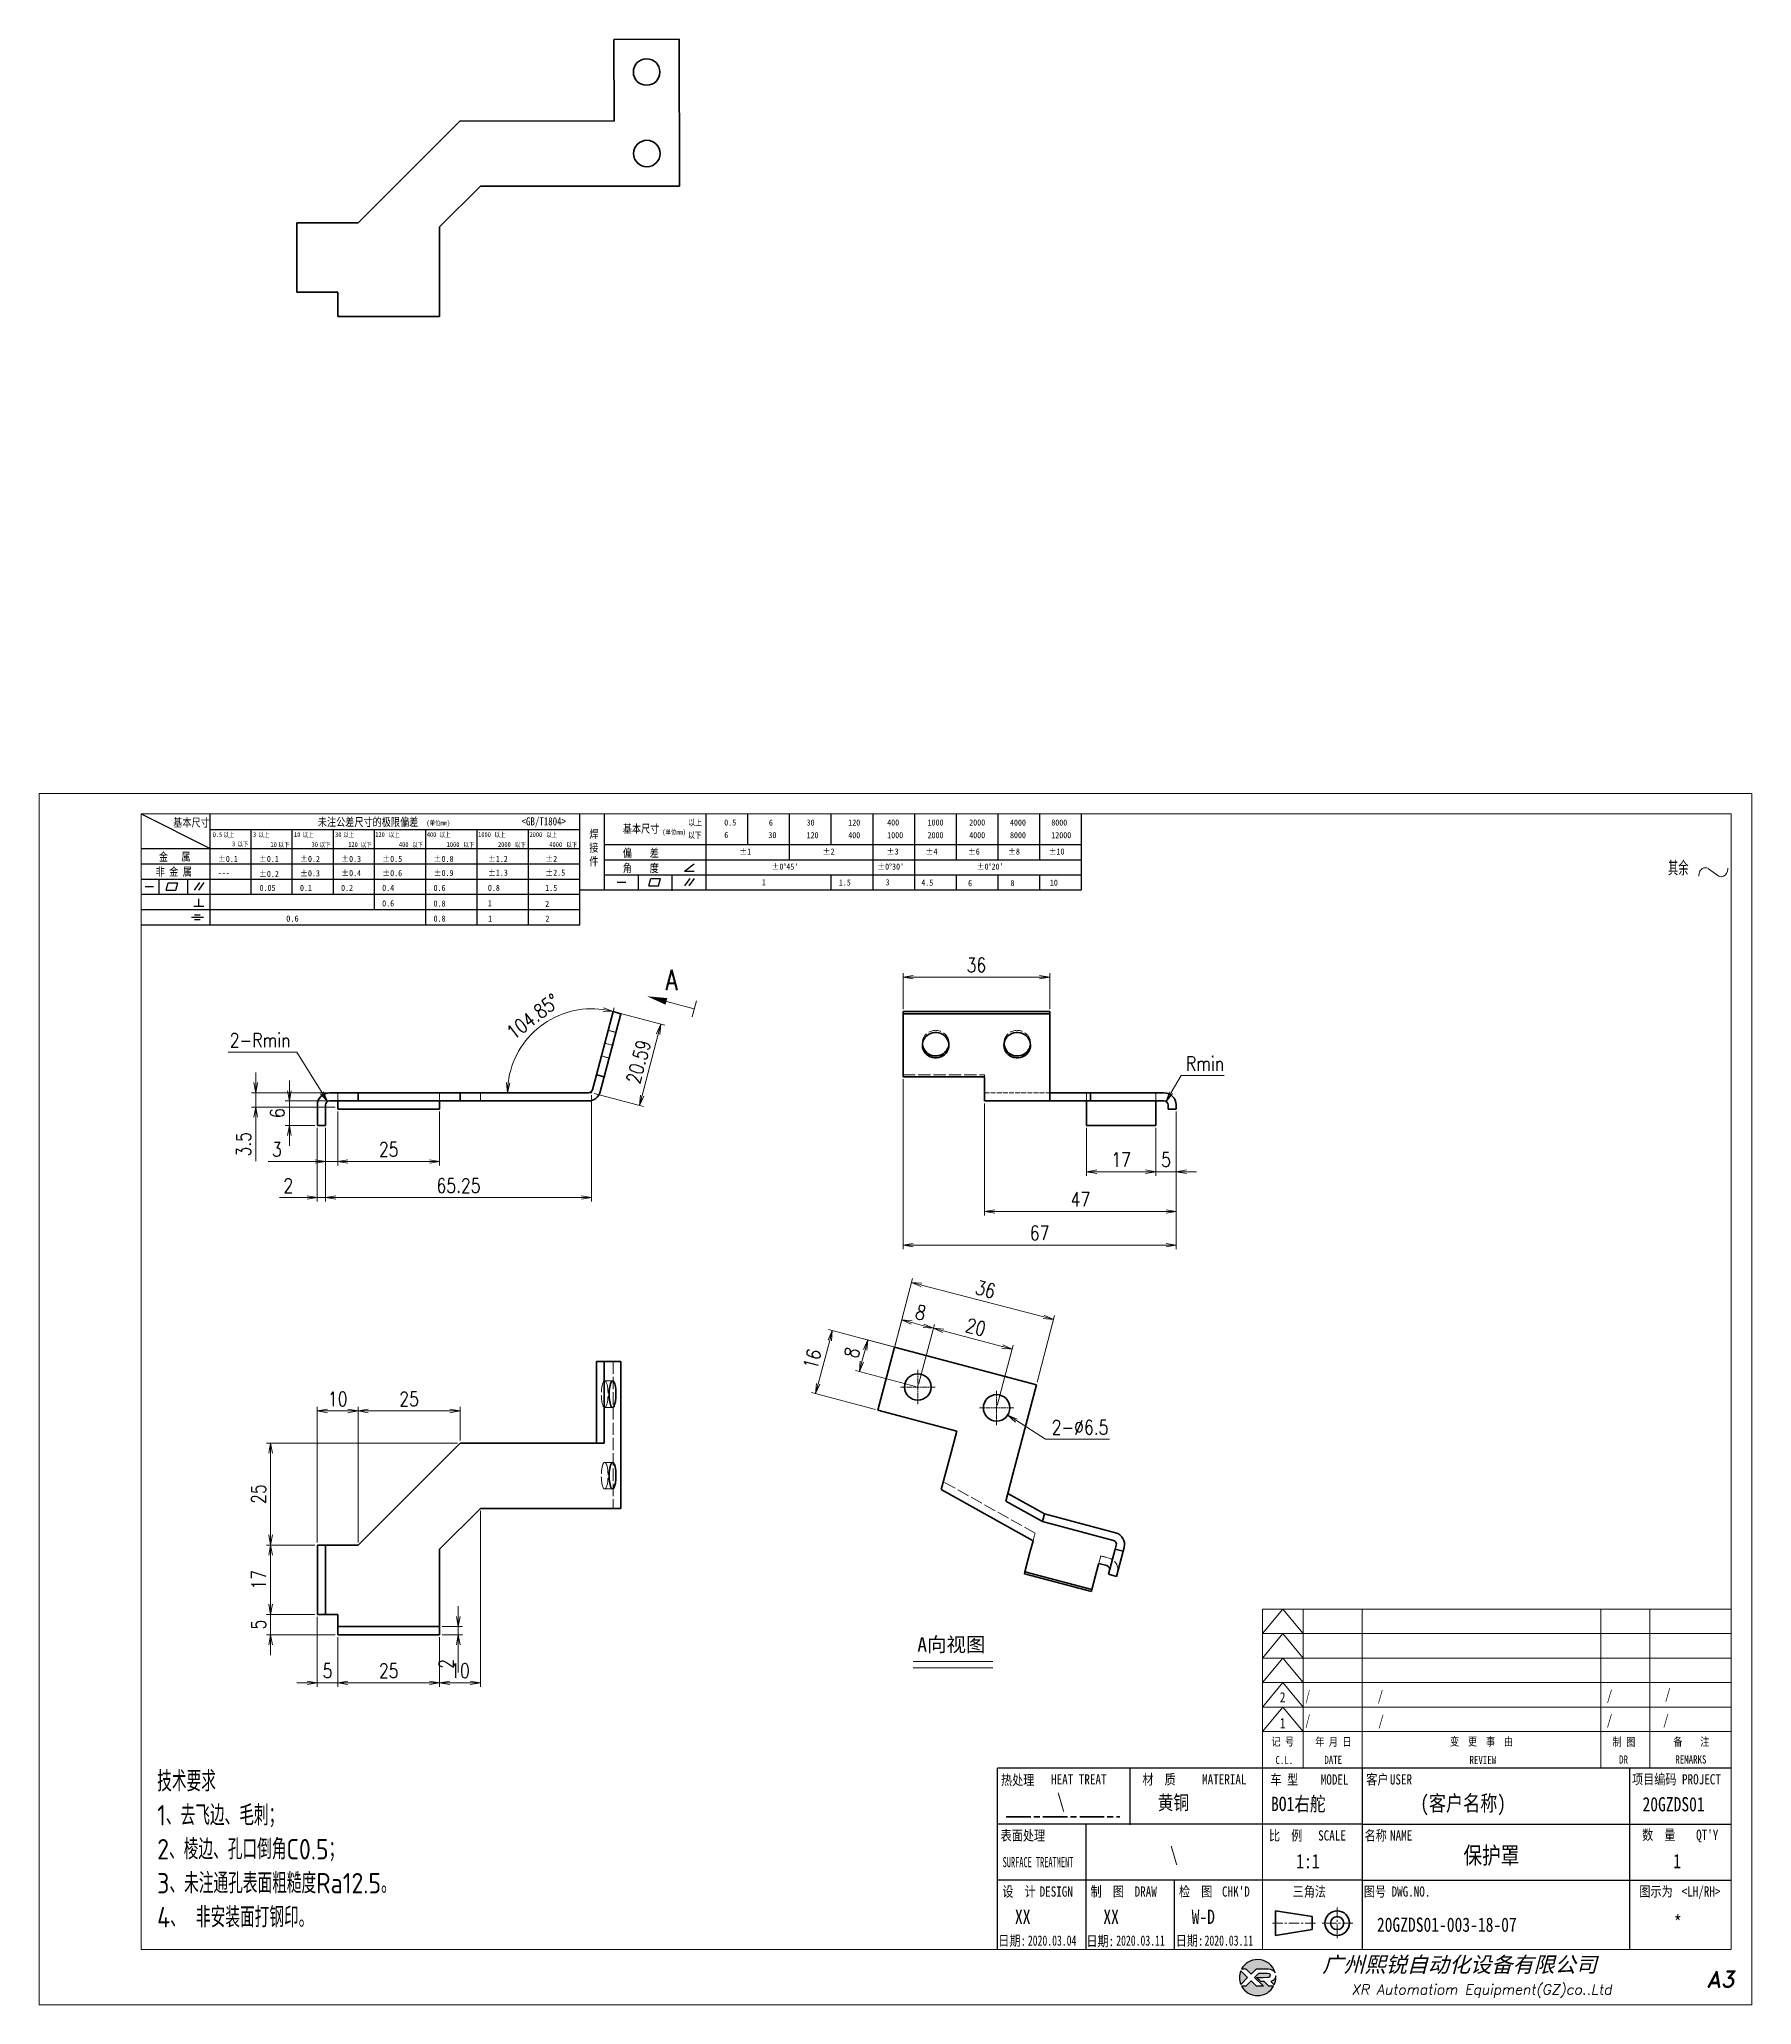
# Model space of a CAD drawing. Header units: inches. Extents: x 269 to 10986, y 1043 to 4337.
# Drawn here: x 9192.9 to 9612.9, y 1711.2 to 2193.2 of the extents above; entities that cross this region are included whole.
import ezdxf
from ezdxf.enums import TextEntityAlignment as Align

# ---------------------------------------------------------------- set-up
doc = ezdxf.new("R2010")
doc.units = ezdxf.units.IN
doc.header["$MEASUREMENT"] = 0
for name, pattern in [('AM_ISO02W050x2', [3.75, 3, -0.75]), ('AM_ISO08W050x2', [9, 6, -0.75, 1.5, -0.75]), ('AM_ISO09W050', [22.5, 12, -1.5, 3, -1.5, 3, -1.5]), ('CENTER', [2, 1.25, -0.25, 0.25, -0.25]), ('DOT2', [0.125, 0, -0.125])]:
    doc.linetypes.add(name, pattern=pattern)
for name, color, linetype in [('DIM', 3, 'Continuous'), ('layer 1', 7, 'Continuous'), ('图\\M+19E79\\M+195B6\\M+18E9A', 7, 'Continuous'), ('图号', 7, 'Continuous'), ('图名', 7, 'Continuous'), ('数量', 7, 'Continuous'), ('材质', 7, 'Continuous'), ('表面处理', 7, 'Continuous'), ('车型', 7, 'Continuous')]:
    doc.layers.add(name, color=color, linetype=linetype)
for name, color, linetype, lineweight in [('中心线', 2, 'AM_ISO08W050x2', 18), ('双点划线', 6, 'AM_ISO09W050', 18), ('图框', 7, 'Continuous', 18), ('标注线', 3, 'Continuous', 18), ('热处理', 7, 'Continuous', 20), ('粗实线', 7, 'Continuous', 35), ('粗点划线', 6, 'AM_ISO08W050x2', 35), ('虚线', 1, 'AM_ISO02W050x2', 18)]:
    doc.layers.add(name, color=color, linetype=linetype, lineweight=lineweight)
doc.layers.add('打印', color=7, linetype='Continuous', lineweight=15, plot=False)
doc.layers.add('打印-禁用', color=7, linetype='Continuous', lineweight=15, plot=False)
doc.styles.add('DIM', font='romans.shx', dxfattribs={"width": 0.8, "bigfont": 'bigfont.shx'})
doc.styles.get("Standard").update_dxf_attribs({"font": 'txt', "bigfont": 'gbcbig.shx'})
doc.styles.add('STYLE1', font='')
doc.styles.add('国标', font='simfang.ttf', dxfattribs={"width": 0.8})
doc.styles.add('宋体', font='')
doc.styles.add('机械长仿宋', font='gbenor.shx', dxfattribs={"height": 1, "bigfont": 'gbcbig.shx'})
doc.styles.add('标题\\M+18E9A', font='romand.shx', dxfattribs={"oblique": 10, "bigfont": 'bigfont.shx'})
doc.styles.get('STYLE1').set_extended_font_data('SimSun')
doc.styles.get('宋体').set_extended_font_data('SimSun')
doc.dimstyles.new('XR 1-1', dxfattribs={"dimtxt": 3.5, "dimasz": 2.5, "dimexe": 1, "dimexo": 0.625, "dimgap": 1.2, "dimtad": 1, "dimtoh": 1, "dimdsep": 46, "dimtxsty": 'DIM', "dimblk": 'OPEN', "dimcen": 0, "dimclrd": 8, "dimclre": 8, "dimclrt": 2, "dimazin": 2, "dimtfac": 0.5, "dimtmove": 0, "dimatfit": 3, "dimldrblk": 'OPEN', "dimfxl": 0, "dimtolj": 2, "dimlwd": 18, "dimlwe": 18, "dimarcsym": 0})
doc.dimstyles.new('XR 1-1$0', dxfattribs={"dimtxt": 3.5, "dimasz": 2.5, "dimexe": 1, "dimexo": 0.625, "dimgap": 1.2, "dimtad": 1, "dimzin": 9, "dimdsep": 46, "dimtxsty": 'DIM', "dimblk": 'OPEN', "dimcen": 0, "dimclrd": 8, "dimclre": 8, "dimclrt": 2, "dimazin": 2, "dimtfac": 0.5, "dimtmove": 0, "dimatfit": 3, "dimldrblk": 'OPEN', "dimfxl": 0, "dimtolj": 2, "dimlwd": 18, "dimlwe": 18, "dimarcsym": 0})
doc.dimstyles.new('XR 1-1$3', dxfattribs={"dimtxt": 3.5, "dimasz": 2.5, "dimexe": 1, "dimexo": 0.625, "dimgap": 1.2, "dimtad": 1, "dimtoh": 1, "dimdsep": 46, "dimtxsty": 'DIM', "dimblk": 'OPEN', "dimcen": 0, "dimclrd": 8, "dimclre": 8, "dimclrt": 2, "dimazin": 2, "dimtfac": 0.5, "dimtofl": 0, "dimtmove": 0, "dimatfit": 3, "dimldrblk": 'OPEN', "dimfxl": 0, "dimtolj": 2, "dimlwd": 18, "dimlwe": 18, "dimarcsym": 0})
doc.dimstyles.new('XR 1-1$4', dxfattribs={"dimtxt": 3.5, "dimasz": 2.5, "dimexe": 1, "dimexo": 0.625, "dimgap": 1.2, "dimtad": 1, "dimtoh": 1, "dimdsep": 46, "dimtxsty": 'DIM', "dimblk": 'OPEN', "dimcen": 0, "dimclrd": 8, "dimclre": 8, "dimclrt": 2, "dimazin": 2, "dimtfac": 0.5, "dimtofl": 0, "dimtmove": 0, "dimatfit": 3, "dimldrblk": 'OPEN', "dimfxl": 0, "dimtolj": 2, "dimlwd": 18, "dimlwe": 18, "dimarcsym": 0})

msp = doc.modelspace()

# ---------------------------------------------------------------- texts
at = {"layer": '图\\M+19E79\\M+195B6\\M+18E9A', "color": 3, "style": '国标'}
for s, height, width, p in [('/', 2.5, 0.705904, (9503.418, 1785.708)), ('/', 2.5, 0.8, (9521.153, 1785.708)), ('/', 2.5, 0.8, (9577.359, 1785.807)), ('/', 2.5, 0.8, (9591.653, 1786.178)), ('2', 2.5, 0.8, (9497.186, 1785.392)), ('1', 2.5, 0.8, (9497.175, 1779.032)), ('/', 2.5, 0.705904, (9503.418, 1779.708)), ('/', 2.5, 0.8, (9521.325, 1779.624)), ('/', 2.5, 0.8, (9577.359, 1779.807)), ('/', 2.5, 0.8, (9591.19, 1779.818)), ('    (客户名称)', 3.85, 0.8, (9523.253, 1758.717)), ('20GZDS01', 3.5, 0.8, (9586.125, 1758.646)), ('1:1', 3.5, 0.8, (9501.209, 1744.669)), ('XX', 3.5, 0.8, (9432.206, 1731.053)), ('XX', 3.5, 0.8, (9453.886, 1731.053)), ('W-D', 3.5, 0.8, (9475.546, 1731.053)), ('2020.03.04', 2.5, 0.7, (9435.371, 1725.716)), ('2020.03.11', 2.5, 0.7, (9457.051, 1725.716)), ('2020.03.11', 2.5, 0.7, (9478.711, 1725.716))]:
    msp.add_text(s, height=height, dxfattribs=dict(at, width=width)).set_placement(p)
at = {"layer": '图\\M+19E79\\M+195B6\\M+18E9A', "color": 3, "style": '国标', "width": 0.8}
msp.add_text('*', height=3.5, dxfattribs=at).set_placement((9594.78, 1729.653), align=Align.CENTER)
at = {"layer": '图号', "color": 3, "style": '国标', "width": 0.8}
msp.add_text('20GZDS01-003-18-07', height=3.5, dxfattribs=at).set_placement((9520.988, 1729.11))
at = {"layer": '图名', "color": 3, "style": '国标', "width": 0.8}
msp.add_text('保护罩', height=4.2, dxfattribs=at).set_placement((9549.06, 1745.75), align=Align.CENTER)
at = {"layer": '数量', "color": 3, "style": '国标', "width": 0.8}
msp.add_text('1', height=3.5, dxfattribs=at).set_placement((9594.626, 1744.685), align=Align.CENTER)
at = {"layer": '材质', "color": 3, "style": '国标', "width": 0.8}
msp.add_text('黄铜', height=3.5, dxfattribs=at).set_placement((9471.066, 1759.056), align=Align.CENTER)
at = {"layer": '标注线', "width": 0.883502}
msp.add_text('A', height=5, dxfattribs=at).set_placement((9346.487, 1960.043), (9349.432, 1960.043), align=Align.FIT)
at = {"layer": '标注线', "insert": (9408.262, 1801.316), "char_height": 3.5, "width": 26.73866, "attachment_point": 1, "style": '宋体'}
msp.add_mtext('A向视图', dxfattribs=at)
at = {"layer": '标注线', "color": 2, "insert": (9221.821, 1730.167), "char_height": 5, "width": 114.82461, "attachment_point": 7, "style": '机械长仿宋'}
msp.add_mtext('\\A2;技术要求\\P1、去飞边、毛刺；\\P2、棱边、孔口倒角C0.5；\\P3、未注通孔表面粗糙度Ra12.5。\\P{\\A0;4、\\C3; \\C2;非安装面打钢印。}', dxfattribs=at)
at = {"layer": '热处理', "color": 3, "style": '国标', "width": 0.8}
msp.add_text('\\', height=3.5, dxfattribs=at).set_placement((9443.488, 1759.433), align=Align.CENTER)
at = {"layer": '表面处理', "color": 3, "style": '国标', "width": 0.8}
msp.add_text('\\', height=3.5, dxfattribs=at).set_placement((9471.208, 1746.379), align=Align.CENTER)
at = {"layer": '车型', "color": 3, "style": '国标', "width": 0.8}
msp.add_text('BO1右舵', height=3.5, dxfattribs=at).set_placement((9495.013, 1758.732))

# ---------------------------------------------------------------- blocks, each defined once
blk = doc.blocks.new('XR')
at = {"true_color": 0xfc8000}
h = blk.add_hatch(color=30, dxfattribs=at)
h.set_gradient(color1=(252, 128, 0), rotation=240, one_color=1, tint=1, name='INVCURVED')
edge = h.paths.add_edge_path()
edge.add_spline(control_points=[(-434.18, -5928.47), (-433.9, -5928.74), (-433.63, -5929.01), (-433.63, -5929.01), (-433.63, -5929.01), (-433.63, -5929.01), (-433.36, -5928.74), (-433.09, -5928.47)], knot_values=[0.5625, 0.5625, 0.5625, 0.5625, 0.625, 0.625, 0.625, 0.625, 0.6875, 0.6875, 0.6875, 0.6875], degree=3, periodic=0)
edge.add_spline(control_points=[(-433.09, -5928.47), (-432.82, -5928.2), (-432.54, -5927.93), (-432.54, -5927.93), (-432.54, -5927.93), (-432.54, -5927.93), (-432.04, -5927.93), (-431.53, -5927.93)], knot_values=[0.4375, 0.4375, 0.4375, 0.4375, 0.5, 0.5, 0.5, 0.5, 0.5625, 0.5625, 0.5625, 0.5625], degree=3, periodic=0)
edge.add_spline(control_points=[(-431.53, -5927.93), (-431.03, -5927.93), (-430.52, -5927.93), (-430.52, -5927.93), (-430.52, -5927.93), (-430, -5927.93), (-429.43, -5927.96), (-429.01, -5928.33)], knot_values=[0.25, 0.25, 0.25, 0.25, 0.3125, 0.3125, 0.3125, 0.3125, 0.4375, 0.4375, 0.4375, 0.4375], degree=3, periodic=0)
edge.add_spline(control_points=[(-429.01, -5928.33), (-428.88, -5928.44), (-428.78, -5928.59), (-428.71, -5928.75)], knot_values=[0.125, 0.125, 0.125, 0.125, 0.25, 0.25, 0.25, 0.25], degree=3, periodic=0)
edge.add_spline(control_points=[(-428.71, -5928.75), (-429.13, -5927.18), (-430.58, -5926.02), (-432.31, -5926.02)], knot_values=[0, 0, 0, 0, 0.125, 0.125, 0.125, 0.125], degree=3, periodic=0)
edge.add_spline(control_points=[(-432.31, -5926.02), (-433.72, -5926.02), (-434.94, -5926.79), (-435.58, -5927.93)], knot_values=[0.875, 0.875, 0.875, 0.875, 1, 1, 1, 1], degree=3, periodic=0)
edge.add_spline(control_points=[(-435.58, -5927.93), (-435.58, -5927.93), (-434.72, -5927.93), (-434.72, -5927.93), (-434.72, -5927.93), (-434.72, -5927.93), (-434.45, -5928.2), (-434.18, -5928.47)], knot_values=[0.6875, 0.6875, 0.6875, 0.6875, 0.8125, 0.8125, 0.8125, 0.8125, 0.875, 0.875, 0.875, 0.875], degree=3, periodic=0)
edge = h.paths.add_edge_path()
edge.add_spline(control_points=[(-434.79, -5929.26), (-435.04, -5929.02), (-435.34, -5928.72), (-435.54, -5928.53)], knot_values=[0.562504, 0.562504, 0.562504, 0.562504, 0.656252, 0.656252, 0.656252, 0.656252], degree=3, periodic=0)
edge.add_spline(control_points=[(-435.54, -5928.53), (-435.67, -5928.4), (-435.76, -5928.31), (-435.76, -5928.31), (-435.76, -5928.31), (-435.94, -5928.74), (-436.03, -5929.21), (-436.03, -5929.71)], knot_values=[0.25, 0.25, 0.25, 0.25, 0.312504, 0.312504, 0.312504, 0.312504, 0.562504, 0.562504, 0.562504, 0.562504], degree=3, periodic=0)
edge.add_spline(control_points=[(-436.03, -5929.71), (-436.03, -5930.2), (-435.94, -5930.67), (-435.76, -5931.1), (-435.76, -5931.1), (-435.4, -5930.75), (-435.05, -5930.4)], knot_values=[0.874998, 0.874998, 0.874998, 0.874998, 1.124998, 1.124998, 1.124998, 1.25, 1.25, 1.25, 1.25], degree=3, periodic=0)
edge.add_spline(control_points=[(-435.05, -5930.4), (-434.7, -5930.05), (-434.34, -5929.71), (-434.34, -5929.71), (-434.34, -5929.71), (-434.34, -5929.71), (-434.34, -5929.71), (-434.34, -5929.71)], knot_values=[0.749878, 0.749878, 0.749878, 0.749878, 0.874875, 0.874875, 0.874875, 0.874875, 0.874998, 0.874998, 0.874998, 0.874998], degree=3, periodic=0)
edge.add_spline(control_points=[(-434.34, -5929.71), (-434.34, -5929.71), (-434.34, -5929.71), (-434.34, -5929.71)], knot_values=[0.749634, 0.749634, 0.749634, 0.749634, 0.749817, 0.749817, 0.749817, 0.749817], degree=3, periodic=0)
edge.add_spline(control_points=[(-434.35, -5929.7), (-434.35, -5929.7), (-434.35, -5929.7), (-434.35, -5929.7)], knot_values=[0.738281, 0.738281, 0.738281, 0.738281, 0.742188, 0.742188, 0.742188, 0.742188], degree=3, periodic=0)
edge.add_spline(control_points=[(-434.35, -5929.7), (-434.36, -5929.69), (-434.37, -5929.68), (-434.38, -5929.67)], knot_values=[0.726563, 0.726563, 0.726563, 0.726563, 0.738281, 0.738281, 0.738281, 0.738281], degree=3, periodic=0)
edge.add_spline(control_points=[(-434.38, -5929.67), (-434.38, -5929.66), (-434.39, -5929.65), (-434.4, -5929.65)], knot_values=[0.718751, 0.718751, 0.718751, 0.718751, 0.726563, 0.726563, 0.726563, 0.726563], degree=3, periodic=0)
edge.add_spline(control_points=[(-434.4, -5929.65), (-434.42, -5929.63), (-434.45, -5929.6), (-434.47, -5929.58)], knot_values=[0.703126, 0.703126, 0.703126, 0.703126, 0.718751, 0.718751, 0.718751, 0.718751], degree=3, periodic=0)
edge.add_spline(control_points=[(-434.47, -5929.58), (-434.5, -5929.55), (-434.53, -5929.52), (-434.56, -5929.49)], knot_values=[0.687501, 0.687501, 0.687501, 0.687501, 0.703126, 0.703126, 0.703126, 0.703126], degree=3, periodic=0)
edge.add_spline(control_points=[(-434.56, -5929.49), (-434.63, -5929.42), (-434.71, -5929.35), (-434.79, -5929.26)], knot_values=[0.656252, 0.656252, 0.656252, 0.656252, 0.687501, 0.687501, 0.687501, 0.687501], degree=3, periodic=0)
at = {"true_color": 0x0348ff}
h = blk.add_hatch(color=160, dxfattribs=at)
h.set_gradient(color1=(3, 72, 255), color2=(0, 41, 153), one_color=1, tint=0.3, name='HEMISPHERICAL')
edge = h.paths.add_edge_path()
edge.add_spline(control_points=[(-432.54, -5929.67), (-432.26, -5929.95), (-431.94, -5930.23), (-431.66, -5930.51), (-431.66, -5930.51), (-431.66, -5930.51), (-431.66, -5930.51), (-431.66, -5930.51)], knot_values=[0.736842, 0.736842, 0.736842, 0.736842, 0.789474, 0.789474, 0.789474, 0.789474, 0.802633, 0.802633, 0.802633, 0.802633], degree=3, periodic=0)
edge.add_spline(control_points=[(-431.66, -5930.51), (-431.65, -5930.51), (-431.65, -5930.52), (-431.65, -5930.52)], knot_values=[0.802633, 0.802633, 0.802633, 0.802633, 0.815791, 0.815791, 0.815791, 0.815791], degree=3, periodic=0)
edge.add_spline(control_points=[(-431.65, -5930.52), (-431.64, -5930.53), (-431.64, -5930.53), (-431.64, -5930.53)], knot_values=[0.815791, 0.815791, 0.815791, 0.815791, 0.82237, 0.82237, 0.82237, 0.82237], degree=3, periodic=0)
edge.add_spline(control_points=[(-431.64, -5930.53), (-431.64, -5930.53), (-431.64, -5930.53), (-431.63, -5930.54)], knot_values=[0.82237, 0.82237, 0.82237, 0.82237, 0.828949, 0.828949, 0.828949, 0.828949], degree=3, periodic=0)
edge.add_spline(control_points=[(-431.63, -5930.54), (-431.63, -5930.54), (-431.63, -5930.54), (-431.63, -5930.54), (-431.63, -5930.54), (-431.63, -5930.54), (-431.59, -5930.54), (-431.52, -5930.54)], knot_values=[0.841901, 0.841901, 0.841901, 0.841901, 0.842105, 0.842105, 0.842105, 0.842105, 0.855264, 0.855264, 0.855264, 0.855264], degree=3, periodic=0)
edge.add_spline(control_points=[(-431.52, -5930.54), (-431.46, -5930.54), (-431.38, -5930.54), (-431.3, -5930.54)], knot_values=[0.855264, 0.855264, 0.855264, 0.855264, 0.868422, 0.868422, 0.868422, 0.868422], degree=3, periodic=0)
edge.add_spline(control_points=[(-431.3, -5930.54), (-431.26, -5930.54), (-431.22, -5930.54), (-431.18, -5930.54)], knot_values=[0.868422, 0.868422, 0.868422, 0.868422, 0.875, 0.875, 0.875, 0.875], degree=3, periodic=0)
edge.add_spline(control_points=[(-431.18, -5930.54), (-431.14, -5930.54), (-431.1, -5930.54), (-431.07, -5930.54)], knot_values=[0.875, 0.875, 0.875, 0.875, 0.881579, 0.881579, 0.881579, 0.881579], degree=3, periodic=0)
edge.add_spline(control_points=[(-431.07, -5930.54), (-431.05, -5930.54), (-431.04, -5930.54), (-431.03, -5930.54)], knot_values=[0.881579, 0.881579, 0.881579, 0.881579, 0.884869, 0.884869, 0.884869, 0.884869], degree=3, periodic=0)
edge.add_spline(control_points=[(-431.03, -5930.54), (-431.02, -5930.54), (-431, -5930.54), (-431, -5930.54)], knot_values=[0.884869, 0.884869, 0.884869, 0.884869, 0.888158, 0.888158, 0.888158, 0.888158], degree=3, periodic=0)
edge.add_spline(control_points=[(-431, -5930.54), (-430.99, -5930.54), (-430.99, -5930.54), (-430.98, -5930.54)], knot_values=[0.888158, 0.888158, 0.888158, 0.888158, 0.889803, 0.889803, 0.889803, 0.889803], degree=3, periodic=0)
edge.add_spline(control_points=[(-430.98, -5930.54), (-430.98, -5930.54), (-430.98, -5930.54), (-430.97, -5930.54)], knot_values=[0.889803, 0.889803, 0.889803, 0.889803, 0.891447, 0.891447, 0.891447, 0.891447], degree=3, periodic=0)
edge.add_spline(control_points=[(-430.97, -5930.54), (-430.97, -5930.54), (-430.97, -5930.54), (-430.97, -5930.54)], knot_values=[0.891447, 0.891447, 0.891447, 0.891447, 0.89227, 0.89227, 0.89227, 0.89227], degree=3, periodic=0)
edge.add_spline(control_points=[(-430.97, -5930.54), (-430.97, -5930.54), (-430.97, -5930.54), (-430.97, -5930.54)], knot_values=[0.89227, 0.89227, 0.89227, 0.89227, 0.893092, 0.893092, 0.893092, 0.893092], degree=3, periodic=0)
edge.add_spline(control_points=[(-430.97, -5930.54), (-430.97, -5930.54), (-430.97, -5930.54), (-430.97, -5930.54)], knot_values=[0.893092, 0.893092, 0.893092, 0.893092, 0.893503, 0.893503, 0.893503, 0.893503], degree=3, periodic=0)
edge.add_spline(control_points=[(-430.97, -5930.54), (-430.97, -5930.54), (-430.97, -5930.54), (-430.97, -5930.54)], knot_values=[0.893503, 0.893503, 0.893503, 0.893503, 0.893914, 0.893914, 0.893914, 0.893914], degree=3, periodic=0)
edge.add_spline(control_points=[(-430.97, -5930.54), (-430.97, -5930.54), (-430.97, -5930.54), (-430.97, -5930.54)], knot_values=[0.893914, 0.893914, 0.893914, 0.893914, 0.89412, 0.89412, 0.89412, 0.89412], degree=3, periodic=0)
edge.add_spline(control_points=[(-430.97, -5930.54), (-430.97, -5930.54), (-430.97, -5930.54), (-430.97, -5930.54)], knot_values=[0.89412, 0.89412, 0.89412, 0.89412, 0.894326, 0.894326, 0.894326, 0.894326], degree=3, periodic=0)
edge.add_spline(control_points=[(-430.97, -5930.54), (-430.97, -5930.54), (-430.97, -5930.54), (-430.97, -5930.54)], knot_values=[0.894428, 0.894428, 0.894428, 0.894428, 0.894531, 0.894531, 0.894531, 0.894531], degree=3, periodic=0)
edge.add_spline(control_points=[(-430.97, -5930.54), (-430.97, -5930.54), (-430.97, -5930.54), (-430.97, -5930.54)], knot_values=[0.894531, 0.894531, 0.894531, 0.894531, 0.894583, 0.894583, 0.894583, 0.894583], degree=3, periodic=0)
edge.add_spline(control_points=[(-430.97, -5930.54), (-430.97, -5930.54), (-430.97, -5930.54), (-430.97, -5930.54), (-430.97, -5930.54), (-430.97, -5930.54), (-430.73, -5930.78), (-430.49, -5931.01)], knot_values=[0.894685, 0.894685, 0.894685, 0.894685, 0.894737, 0.894737, 0.894737, 0.894737, 0.921052, 0.921052, 0.921052, 0.921052], degree=3, periodic=0)
edge.add_spline(control_points=[(-430.49, -5931.01), (-430.26, -5931.24), (-430.02, -5931.48), (-430.02, -5931.48)], knot_values=[0.921052, 0.921052, 0.921052, 0.921052, 0.947368, 0.947368, 0.947368, 0.947368], degree=3, periodic=0)
edge.add_spline(control_points=[(-430.02, -5931.48), (-430.02, -5931.48), (-430.02, -5931.48), (-430.02, -5931.48)], knot_values=[0.947522, 0.947522, 0.947522, 0.947522, 0.947573, 0.947573, 0.947573, 0.947573], degree=3, periodic=0)
edge.add_spline(control_points=[(-430.02, -5931.48), (-430.02, -5931.48), (-430.02, -5931.48), (-430.02, -5931.48)], knot_values=[0.947573, 0.947573, 0.947573, 0.947573, 0.947676, 0.947676, 0.947676, 0.947676], degree=3, periodic=0)
edge.add_spline(control_points=[(-430.02, -5931.48), (-430.02, -5931.48), (-430.02, -5931.48), (-430.02, -5931.48)], knot_values=[0.947676, 0.947676, 0.947676, 0.947676, 0.947779, 0.947779, 0.947779, 0.947779], degree=3, periodic=0)
edge.add_spline(control_points=[(-430.02, -5931.48), (-430.02, -5931.48), (-430.02, -5931.48), (-430.02, -5931.48)], knot_values=[0.947779, 0.947779, 0.947779, 0.947779, 0.947984, 0.947984, 0.947984, 0.947984], degree=3, periodic=0)
edge.add_spline(control_points=[(-430.02, -5931.48), (-430.02, -5931.48), (-430.02, -5931.48), (-430.02, -5931.48)], knot_values=[0.947984, 0.947984, 0.947984, 0.947984, 0.94819, 0.94819, 0.94819, 0.94819], degree=3, periodic=0)
edge.add_spline(control_points=[(-430.02, -5931.48), (-430.02, -5931.48), (-430.02, -5931.48), (-430.02, -5931.48)], knot_values=[0.94819, 0.94819, 0.94819, 0.94819, 0.948601, 0.948601, 0.948601, 0.948601], degree=3, periodic=0)
edge.add_spline(control_points=[(-430.02, -5931.48), (-430.02, -5931.48), (-430.02, -5931.48), (-430.02, -5931.48)], knot_values=[0.948601, 0.948601, 0.948601, 0.948601, 0.949012, 0.949012, 0.949012, 0.949012], degree=3, periodic=0)
edge.add_spline(control_points=[(-430.02, -5931.48), (-430.02, -5931.48), (-430.01, -5931.48), (-430.01, -5931.48)], knot_values=[0.949012, 0.949012, 0.949012, 0.949012, 0.949834, 0.949834, 0.949834, 0.949834], degree=3, periodic=0)
edge.add_spline(control_points=[(-430.01, -5931.48), (-430.01, -5931.48), (-430.01, -5931.48), (-430.01, -5931.48)], knot_values=[0.949834, 0.949834, 0.949834, 0.949834, 0.950657, 0.950657, 0.950657, 0.950657], degree=3, periodic=0)
edge.add_spline(control_points=[(-430.01, -5931.48), (-430.01, -5931.48), (-430, -5931.48), (-430, -5931.48)], knot_values=[0.950657, 0.950657, 0.950657, 0.950657, 0.952301, 0.952301, 0.952301, 0.952301], degree=3, periodic=0)
edge.add_spline(control_points=[(-430, -5931.48), (-429.99, -5931.48), (-429.98, -5931.48), (-429.98, -5931.48)], knot_values=[0.952301, 0.952301, 0.952301, 0.952301, 0.953946, 0.953946, 0.953946, 0.953946], degree=3, periodic=0)
edge.add_spline(control_points=[(-429.98, -5931.48), (-429.96, -5931.48), (-429.95, -5931.48), (-429.93, -5931.48)], knot_values=[0.953946, 0.953946, 0.953946, 0.953946, 0.957236, 0.957236, 0.957236, 0.957236], degree=3, periodic=0)
edge.add_spline(control_points=[(-429.93, -5931.48), (-429.91, -5931.48), (-429.89, -5931.48), (-429.87, -5931.48)], knot_values=[0.957236, 0.957236, 0.957236, 0.957236, 0.960525, 0.960525, 0.960525, 0.960525], degree=3, periodic=0)
edge.add_spline(control_points=[(-429.87, -5931.48), (-429.82, -5931.48), (-429.77, -5931.48), (-429.71, -5931.48)], knot_values=[0.960525, 0.960525, 0.960525, 0.960525, 0.967104, 0.967104, 0.967104, 0.967104], degree=3, periodic=0)
edge.add_spline(control_points=[(-429.71, -5931.48), (-429.65, -5931.48), (-429.59, -5931.48), (-429.53, -5931.48)], knot_values=[0.967104, 0.967104, 0.967104, 0.967104, 0.973683, 0.973683, 0.973683, 0.973683], degree=3, periodic=0)
edge.add_spline(control_points=[(-429.53, -5931.48), (-429.41, -5931.48), (-429.29, -5931.48), (-429.19, -5931.48)], knot_values=[0.973683, 0.973683, 0.973683, 0.973683, 0.98684, 0.98684, 0.98684, 0.98684], degree=3, periodic=0)
edge.add_spline(control_points=[(-429.19, -5931.48), (-429.1, -5931.48), (-429.04, -5931.48), (-429.04, -5931.48), (-429.67, -5932.62), (-430.9, -5933.39), (-432.31, -5933.39)], knot_values=[0.98684, 0.98684, 0.98684, 0.98684, 1, 1, 1, 1.052632, 1.052632, 1.052632, 1.052632], degree=3, periodic=0)
edge.add_spline(control_points=[(-432.31, -5933.39), (-433.72, -5933.39), (-434.94, -5932.62), (-435.58, -5931.48), (-435.58, -5931.48), (-435.58, -5931.48), (-435.36, -5931.48), (-435.15, -5931.48)], knot_values=[0.052632, 0.052632, 0.052632, 0.052632, 0.105263, 0.105263, 0.105263, 0.105263, 0.131579, 0.131579, 0.131579, 0.131579], degree=3, periodic=0)
edge.add_spline(control_points=[(-435.15, -5931.48), (-434.93, -5931.48), (-434.72, -5931.48), (-434.72, -5931.48), (-434.72, -5931.48), (-434.72, -5931.48), (-434.45, -5931.21), (-434.18, -5930.94)], knot_values=[0.131579, 0.131579, 0.131579, 0.131579, 0.157895, 0.157895, 0.157895, 0.157895, 0.184211, 0.184211, 0.184211, 0.184211], degree=3, periodic=0)
edge.add_spline(control_points=[(-434.18, -5930.94), (-433.9, -5930.67), (-433.63, -5930.4), (-433.63, -5930.4), (-433.63, -5930.4), (-433.63, -5930.4), (-433.36, -5930.67), (-433.09, -5930.94)], knot_values=[0.184211, 0.184211, 0.184211, 0.184211, 0.210526, 0.210526, 0.210526, 0.210526, 0.236842, 0.236842, 0.236842, 0.236842], degree=3, periodic=0)
edge.add_spline(control_points=[(-433.09, -5930.94), (-432.82, -5931.21), (-432.54, -5931.48), (-432.54, -5931.48), (-432.54, -5931.48), (-432.54, -5931.48), (-432.19, -5931.48), (-431.83, -5931.48)], knot_values=[0.236842, 0.236842, 0.236842, 0.236842, 0.263158, 0.263158, 0.263158, 0.263158, 0.289474, 0.289474, 0.289474, 0.289474], degree=3, periodic=0)
edge.add_spline(control_points=[(-431.83, -5931.48), (-431.48, -5931.48), (-431.12, -5931.48), (-431.12, -5931.48), (-431.12, -5931.48), (-431.12, -5931.48), (-431.57, -5931.03), (-432.02, -5930.59)], knot_values=[0.289474, 0.289474, 0.289474, 0.289474, 0.315789, 0.315789, 0.315789, 0.315789, 0.342105, 0.342105, 0.342105, 0.342105], degree=3, periodic=0)
edge.add_spline(control_points=[(-432.02, -5930.59), (-432.47, -5930.15), (-432.92, -5929.71), (-432.92, -5929.71), (-432.92, -5929.71), (-432.92, -5929.71), (-432.71, -5929.5), (-432.5, -5929.29)], knot_values=[0.342105, 0.342105, 0.342105, 0.342105, 0.368421, 0.368421, 0.368421, 0.368421, 0.394737, 0.394737, 0.394737, 0.394737], degree=3, periodic=0)
edge.add_spline(control_points=[(-432.5, -5929.29), (-432.3, -5929.09), (-432.09, -5928.88), (-432.09, -5928.88)], knot_values=[0.394737, 0.394737, 0.394737, 0.394737, 0.421053, 0.421053, 0.421053, 0.421053], degree=3, periodic=0)
edge.add_spline(control_points=[(-432.09, -5928.88), (-432.09, -5928.88), (-432.06, -5928.86), (-432.06, -5928.86)], knot_values=[0.421053, 0.421053, 0.421053, 0.421053, 0.473684, 0.473684, 0.473684, 0.473684], degree=3, periodic=0)
edge.add_spline(control_points=[(-432.06, -5928.86), (-432.06, -5928.86), (-432.06, -5928.86), (-432.06, -5928.86), (-432.06, -5928.86), (-432.06, -5928.86), (-430.4, -5928.86), (-430.26, -5928.86)], knot_values=[0.473684, 0.473684, 0.473684, 0.473684, 0.473684, 0.473684, 0.473684, 0.473684, 0.526316, 0.526316, 0.526316, 0.526316], degree=3, periodic=0)
edge.add_spline(control_points=[(-430.26, -5928.86), (-429.54, -5928.86), (-429.62, -5929.4), (-429.83, -5929.55)], knot_values=[0.526316, 0.526316, 0.526316, 0.526316, 0.578947, 0.578947, 0.578947, 0.578947], degree=3, periodic=0)
edge.add_spline(control_points=[(-429.83, -5929.55), (-429.94, -5929.62), (-430.08, -5929.65), (-430.26, -5929.65), (-430.26, -5929.65), (-430.26, -5929.65), (-430.48, -5929.65), (-430.71, -5929.66)], knot_values=[0.578947, 0.578947, 0.578947, 0.578947, 0.631579, 0.631579, 0.631579, 0.631579, 0.657895, 0.657895, 0.657895, 0.657895], degree=3, periodic=0)
edge.add_spline(control_points=[(-430.71, -5929.66), (-430.93, -5929.66), (-431.15, -5929.67), (-431.15, -5929.67), (-431.15, -5929.67), (-431.15, -5929.67), (-432.54, -5929.67), (-432.54, -5929.67)], knot_values=[0.657895, 0.657895, 0.657895, 0.657895, 0.684211, 0.684211, 0.684211, 0.684211, 0.736842, 0.736842, 0.736842, 0.736842], degree=3, periodic=0)
edge = h.paths.add_edge_path()
edge.add_spline(control_points=[(-428.6, -5929.32), (-428.61, -5929.67), (-428.76, -5930), (-429.06, -5930.22)], knot_values=[0.8, 0.8, 0.8, 0.8, 1, 1, 1, 1], degree=3, periodic=0)
edge.add_spline(control_points=[(-429.06, -5930.22), (-429.22, -5930.34), (-429.41, -5930.43), (-429.61, -5930.48)], knot_values=[0.6, 0.6, 0.6, 0.6, 0.8, 0.8, 0.8, 0.8], degree=3, periodic=0)
edge.add_spline(control_points=[(-429.61, -5930.48), (-429.61, -5930.48), (-428.9, -5931.19), (-428.9, -5931.19), (-428.9, -5931.19), (-428.69, -5930.73), (-428.58, -5930.23), (-428.58, -5929.71)], knot_values=[0.2, 0.2, 0.2, 0.2, 0.4, 0.4, 0.4, 0.4, 0.6, 0.6, 0.6, 0.6], degree=3, periodic=0)
edge.add_spline(control_points=[(-428.58, -5929.71), (-428.58, -5929.58), (-428.59, -5929.45), (-428.6, -5929.32)], knot_values=[0, 0, 0, 0, 0.2, 0.2, 0.2, 0.2], degree=3, periodic=0)
at = {"layer": 'layer 1', "color": 30}
for points, knots in [([(-432.31, -5926.02), (-430.58, -5926.02), (-429.13, -5927.18), (-428.71, -5928.75), (-428.71, -5928.75), (-428.78, -5928.59), (-428.88, -5928.44), (-429.01, -5928.33), (-429.01, -5928.33), (-429.43, -5927.96), (-430, -5927.93), (-430.52, -5927.93), (-430.52, -5927.93), (-430.52, -5927.93), (-432.54, -5927.93), (-432.54, -5927.93), (-432.54, -5927.93), (-432.54, -5927.93), (-433.63, -5929.01), (-433.63, -5929.01), (-433.63, -5929.01), (-433.63, -5929.01), (-434.72, -5927.93), (-434.72, -5927.93), (-434.72, -5927.93), (-434.72, -5927.93), (-435.58, -5927.93), (-435.58, -5927.93), (-435.58, -5927.93), (-434.94, -5926.79), (-433.72, -5926.02), (-432.31, -5926.02)], [0, 0, 0, 0, 0.125, 0.125, 0.125, 0.125, 0.25, 0.25, 0.25, 0.25, 0.375, 0.375, 0.375, 0.375, 0.5, 0.5, 0.5, 0.5, 0.625, 0.625, 0.625, 0.625, 0.75, 0.75, 0.75, 0.75, 0.875, 0.875, 0.875, 0.875, 1, 1, 1, 1]), ([(-435.76, -5931.1), (-435.94, -5930.67), (-436.03, -5930.2), (-436.03, -5929.71), (-436.03, -5929.71), (-436.03, -5929.21), (-435.94, -5928.74), (-435.76, -5928.31), (-435.76, -5928.31), (-435.76, -5928.31), (-434.34, -5929.71), (-434.34, -5929.71), (-434.34, -5929.71), (-434.34, -5929.71), (-435.76, -5931.1), (-435.76, -5931.1)], [0, 0, 0, 0, 0.25, 0.25, 0.25, 0.25, 0.5, 0.5, 0.5, 0.5, 0.75, 0.75, 0.75, 0.75, 1, 1, 1, 1])]:
    blk.add_open_spline(points, degree=3, knots=knots, dxfattribs=at)
at = {"layer": 'layer 1', "color": 154}
for points, knots in [([(-429.04, -5931.48), (-429.67, -5932.62), (-430.9, -5933.39), (-432.31, -5933.39), (-432.31, -5933.39), (-433.72, -5933.39), (-434.94, -5932.62), (-435.58, -5931.48), (-435.58, -5931.48), (-435.58, -5931.48), (-434.72, -5931.48), (-434.72, -5931.48), (-434.72, -5931.48), (-434.72, -5931.48), (-433.63, -5930.4), (-433.63, -5930.4), (-433.63, -5930.4), (-433.63, -5930.4), (-432.54, -5931.48), (-432.54, -5931.48), (-432.54, -5931.48), (-432.54, -5931.48), (-431.12, -5931.48), (-431.12, -5931.48), (-431.12, -5931.48), (-431.12, -5931.48), (-432.92, -5929.71), (-432.92, -5929.71), (-432.92, -5929.71), (-432.92, -5929.71), (-432.09, -5928.88), (-432.09, -5928.88), (-432.09, -5928.88), (-432.09, -5928.88), (-432.06, -5928.86), (-432.06, -5928.86), (-432.06, -5928.86), (-432.06, -5928.86), (-430.4, -5928.86), (-430.26, -5928.86), (-430.26, -5928.86), (-429.54, -5928.86), (-429.62, -5929.4), (-429.83, -5929.55), (-429.83, -5929.55), (-429.94, -5929.62), (-430.08, -5929.65), (-430.26, -5929.65), (-430.26, -5929.65), (-430.26, -5929.65), (-431.15, -5929.67), (-431.15, -5929.67), (-431.15, -5929.67), (-431.15, -5929.67), (-432.54, -5929.67), (-432.54, -5929.67), (-432.54, -5929.67), (-432.26, -5929.95), (-431.94, -5930.23), (-431.66, -5930.51), (-431.66, -5930.51), (-431.66, -5930.51), (-431.63, -5930.54), (-431.63, -5930.54), (-431.63, -5930.54), (-431.63, -5930.54), (-430.97, -5930.54), (-430.97, -5930.54), (-430.97, -5930.54), (-430.97, -5930.54), (-430.02, -5931.48), (-430.02, -5931.48), (-430.02, -5931.48), (-430.02, -5931.48), (-429.04, -5931.48), (-429.04, -5931.48)], [0, 0, 0, 0, 0.052632, 0.052632, 0.052632, 0.052632, 0.105263, 0.105263, 0.105263, 0.105263, 0.157895, 0.157895, 0.157895, 0.157895, 0.210526, 0.210526, 0.210526, 0.210526, 0.263158, 0.263158, 0.263158, 0.263158, 0.315789, 0.315789, 0.315789, 0.315789, 0.368421, 0.368421, 0.368421, 0.368421, 0.421053, 0.421053, 0.421053, 0.421053, 0.473684, 0.473684, 0.473684, 0.473684, 0.526316, 0.526316, 0.526316, 0.526316, 0.578947, 0.578947, 0.578947, 0.578947, 0.631579, 0.631579, 0.631579, 0.631579, 0.684211, 0.684211, 0.684211, 0.684211, 0.736842, 0.736842, 0.736842, 0.736842, 0.789474, 0.789474, 0.789474, 0.789474, 0.842105, 0.842105, 0.842105, 0.842105, 0.894737, 0.894737, 0.894737, 0.894737, 0.947368, 0.947368, 0.947368, 0.947368, 1, 1, 1, 1]), ([(-428.6, -5929.32), (-428.59, -5929.45), (-428.58, -5929.58), (-428.58, -5929.71), (-428.58, -5929.71), (-428.58, -5930.23), (-428.69, -5930.73), (-428.9, -5931.19), (-428.9, -5931.19), (-428.9, -5931.19), (-429.61, -5930.48), (-429.61, -5930.48), (-429.61, -5930.48), (-429.41, -5930.43), (-429.22, -5930.34), (-429.06, -5930.22), (-429.06, -5930.22), (-428.76, -5930), (-428.61, -5929.67), (-428.6, -5929.32)], [0, 0, 0, 0, 0.2, 0.2, 0.2, 0.2, 0.4, 0.4, 0.4, 0.4, 0.6, 0.6, 0.6, 0.6, 0.8, 0.8, 0.8, 0.8, 1, 1, 1, 1])]:
    blk.add_open_spline(points, degree=3, knots=knots, dxfattribs=at)
blk = doc.blocks.new('GZDEH零件A3图框V01版')
at = {"layer": '中心线', "color": 1, "linetype": 'CENTER', "lineweight": 5, "ltscale": 2}
for p, q in [((3170.49, -1826.46), (3159.89, -1826.46)), ((3179.62, -1826.46), (3172.02, -1826.46)), ((3175.82, -1822.66), (3175.82, -1830.26))]:
    blk.add_line(p, q, dxfattribs=at)
at = {"layer": '图\\M+19E79\\M+195B6\\M+18E9A', "color": 9}
for p, q in [((2882.49, -1554.46), (2899.37, -1562.92)), ((2899.37, -1581.67), (2899.37, -1554.46)), ((2990.09, -1581.67), (2990.09, -1554.46)), ((2996.09, -1573.08), (2996.09, -1554.46)), ((3021.09, -1561.98), (3021.09, -1554.46)), ((3031.31, -1561.98), (3031.31, -1554.46)), ((3041.53, -1561.98), (3041.53, -1554.46)), ((3051.75, -1561.98), (3051.75, -1554.46)), ((3061.98, -1561.98), (3061.98, -1554.46)), ((3072.2, -1561.98), (3072.2, -1554.46)), ((3082.42, -1561.98), (3082.42, -1554.46)), ((3092.64, -1561.98), (3092.64, -1554.46)), ((3102.86, -1561.98), (3102.86, -1554.46)), ((3113.09, -1573.08), (3113.09, -1554.46)), ((2899.37, -1558.24), (2990.09, -1558.24)), ((2909.45, -1574.17), (2909.45, -1558.24)), ((2919.53, -1574.17), (2919.53, -1558.24)), ((2929.61, -1574.17), (2929.61, -1558.24)), ((2939.69, -1577.92), (2939.69, -1558.24)), ((2952.29, -1581.67), (2952.29, -1558.24)), ((2964.89, -1581.67), (2964.89, -1558.24)), ((2977.49, -1581.67), (2977.49, -1558.24)), ((2882.49, -1562.92), (2990.09, -1562.92)), ((2996.09, -1561.98), (3113.09, -1561.98)), ((2996.09, -1565.68), (3113.09, -1565.68)), ((3021.09, -1573.08), (3021.09, -1561.98)), ((3041.53, -1565.68), (3041.53, -1561.98)), ((3061.98, -1573.08), (3061.98, -1561.98)), ((3072.2, -1573.08), (3072.2, -1561.98)), ((3082.42, -1565.68), (3082.42, -1561.98)), ((3092.64, -1565.68), (3092.64, -1561.98)), ((3102.86, -1565.68), (3102.86, -1561.98)), ((2882.49, -1566.67), (2990.09, -1566.67)), ((2882.49, -1570.42), (2990.09, -1570.42)), ((2886.92, -1574.12), (2886.92, -1570.42)), ((2893.91, -1574.12), (2893.91, -1570.42)), ((2996.09, -1569.38), (3113.09, -1569.38)), ((3004.42, -1573.08), (3004.42, -1569.38)), ((3006.97, -1572.12), (3007.45, -1570.33)), ((3007.45, -1570.33), (3009.86, -1570.33)), ((3009.39, -1572.12), (3009.86, -1570.33)), ((3012.75, -1573.08), (3012.75, -1569.38)), ((3015.75, -1568.51), (3018.15, -1566.66)), ((3015.75, -1568.51), (3018.15, -1568.51)), ((3015.81, -1572.12), (3017.15, -1570.26)), ((3016.89, -1572.12), (3018.23, -1570.26)), ((3051.75, -1573.08), (3051.75, -1569.38)), ((3082.42, -1573.08), (3082.42, -1569.48)), ((3092.64, -1573.08), (3092.64, -1569.38)), ((3102.86, -1573.08), (3102.86, -1569.38)), ((2882.49, -1574.17), (2990.09, -1574.17)), ((2883.43, -1572.27), (2885.49, -1572.27)), ((2888.59, -1573.16), (2889.07, -1571.37)), ((2888.59, -1573.16), (2891, -1573.16)), ((2889.07, -1571.37), (2891.48, -1571.37)), ((2891, -1573.16), (2891.48, -1571.37)), ((2895.52, -1573.16), (2896.85, -1571.3)), ((2896.58, -1577.05), (2896.58, -1575.28)), ((2896.6, -1573.16), (2897.94, -1571.3)), ((2990.09, -1573.08), (3113.09, -1573.08)), ((2999.26, -1571.23), (3001.32, -1571.23)), ((3006.97, -1572.12), (3009.39, -1572.12)), ((3012.75, -1573.33), (3012.75, -1573.08)), ((2882.49, -1577.92), (2990.09, -1577.92)), ((2894.79, -1579.77), (2897.77, -1579.77)), ((2895.42, -1577.05), (2897.81, -1577.05)), ((2895.57, -1579.17), (2896.92, -1579.17)), ((2895.57, -1580.37), (2896.93, -1580.37)), ((2882.49, -1581.67), (2990.09, -1581.67)), ((3272.49, -1788.46), (3092.49, -1788.46)), ((3124.99, -1788.46), (3124.99, -1802.35)), ((3181.99, -1788.46), (3181.99, -1832.96)), ((3247.49, -1788.46), (3247.49, -1832.96)), ((3181.99, -1802.21), (3092.49, -1802.21)), ((3114.17, -1802.21), (3114.17, -1815.96)), ((3181.99, -1802.21), (3272.49, -1802.21)), ((3181.99, -1815.96), (3092.49, -1815.96)), ((3114.17, -1815.96), (3114.17, -1832.96)), ((3114.17, -1815.96), (3114.17, -1832.96)), ((3135.83, -1815.96), (3135.83, -1832.96)), ((3135.83, -1815.96), (3135.83, -1832.96)), ((3181.99, -1815.96), (3272.49, -1815.96))]:
    blk.add_line(p, q, dxfattribs=at)
at = {"layer": '图\\M+19E79\\M+195B6\\M+18E9A', "color": 7}
blk.add_line((3272.49, -1788.46), (3092.49, -1788.46), dxfattribs=at)
at = {"layer": '图\\M+19E79\\M+195B6\\M+18E9A', "color": 9, "linetype": 'Continuous'}
blk.add_line((3092.49, -1832.96), (3092.49, -1788.46), dxfattribs=at)
at = {"layer": '图框', "linetype": 'Continuous'}
for p, q in [((2882.49, -1554.46), (2882.49, -1832.96)), ((3272.49, -1554.46), (2882.49, -1554.46)), ((3272.49, -1832.96), (3272.49, -1554.46)), ((3157.49, -1749.46), (3272.49, -1749.46)), ((3157.49, -1832.96), (3157.49, -1749.46)), ((2882.49, -1832.96), (3272.49, -1832.96))]:
    blk.add_line(p, q, dxfattribs=at)
at = {"layer": '图框', "color": 9}
for p, q in [((3157.49, -1755.46), (3162.49, -1749.46)), ((3162.49, -1749.46), (3167.49, -1755.46)), ((3167.49, -1788.46), (3167.49, -1749.46)), ((3240.49, -1788.46), (3240.49, -1749.46)), ((3252.49, -1749.46), (3252.49, -1788.46)), ((3157.49, -1755.46), (3272.49, -1755.46)), ((3157.49, -1761.46), (3162.49, -1755.46)), ((3162.49, -1755.46), (3167.49, -1761.46)), ((3157.49, -1761.46), (3272.49, -1761.46)), ((3157.49, -1767.46), (3162.49, -1761.46)), ((3162.49, -1761.46), (3167.49, -1767.46)), ((3157.49, -1767.46), (3272.49, -1767.46)), ((3157.49, -1773.46), (3162.49, -1767.46)), ((3162.49, -1767.46), (3167.49, -1773.46)), ((3157.49, -1773.46), (3272.49, -1773.46)), ((3157.49, -1779.46), (3162.49, -1773.46)), ((3162.49, -1773.46), (3167.49, -1779.46)), ((3157.49, -1779.46), (3272.49, -1779.46))]:
    blk.add_line(p, q, dxfattribs=at)
at = {"layer": '图框', "color": 9, "linetype": 'Continuous'}
blk.add_line((3181.99, -1749.46), (3181.99, -1832.96), dxfattribs=at)
at = {"layer": '图框', "color": 2, "linetype": 'ByBlock', "lineweight": 35}
for p, q in [((3169.69, -1824.86), (3160.69, -1823.46)), ((3160.69, -1829.46), (3160.69, -1823.46)), ((3169.69, -1824.86), (3169.69, -1828.06)), ((3169.69, -1828.06), (3160.69, -1829.46))]:
    blk.add_line(p, q, dxfattribs=at)
for radius in [3, 1.6]:
    blk.add_circle((3175.82, -1826.46), radius, dxfattribs=at)
at = {"layer": '打印-禁用', "linetype": 'Continuous'}
for p, q in [((2857.49, -1549.46), (2857.49, -1846.46)), ((3277.49, -1549.46), (2857.49, -1549.46)), ((3277.49, -1846.46), (3277.49, -1549.46)), ((2857.49, -1846.46), (3277.49, -1846.46))]:
    blk.add_line(p, q, dxfattribs=at)
at = {"layer": 'DIM', "xscale": 1.199999999999818, "yscale": 1.199999999999818, "zscale": 1.199999999999818}
blk.add_blockref('XR', (3675.07, 5275.84), dxfattribs=at)
at = {"layer": '图\\M+19E79\\M+195B6\\M+18E9A', "color": 9, "style": '国标'}
for s, height, width, p in [('基本尺寸', 2, 0.8, (2890.33, -1557.58)), ('未注公差尺寸的极限偏差', 2, 0.8, (2925.81, -1557.44)), ('<GB/T1804>', 2, 0.8, (2975.78, -1557.27)), ('以上', 1.5, 0.8, (3016.64, -1557.33)), ('0.5', 1.5, 0.8, (3025.49, -1557.3)), ('6', 1.5, 0.8, (3036.45, -1557.34)), ('30', 1.5, 0.8, (3045.69, -1557.31)), ('120', 1.5, 0.8, (3055.91, -1557.31)), ('400', 1.5, 0.8, (3065.46, -1557.31)), ('1000', 1.5, 0.8, (3075.36, -1557.31)), ('2000', 1.5, 0.8, (3085.57, -1557.31)), ('4000', 1.5, 0.8, (3095.57, -1557.31)), ('8000', 1.5, 0.8, (3105.7, -1557.31)), ('30', 1.2, 0.8, (2930.04, -1560.11)), ('基本尺寸', 2, 0.8, (3000.6, -1559.1)), ('以下', 1.5, 0.8, (3016.58, -1560.43)), ('6', 1.5, 0.8, (3025.49, -1560.38)), ('30', 1.5, 0.8, (3036.31, -1560.39)), ('120', 1.5, 0.8, (3045.69, -1560.41)), ('400', 1.5, 0.8, (3055.91, -1560.41)), ('1000', 1.5, 0.8, (3065.46, -1560.41)), ('2000', 1.5, 0.8, (3075.36, -1560.41)), ('4000', 1.5, 0.8, (3085.57, -1560.41)), ('8000', 1.5, 0.8, (3095.57, -1560.41)), ('12000', 1.5, 0.8, (3105.7, -1560.41)), ('金   属', 2, 0.8, (2886.82, -1565.98)), ('±0.1', 1.5, 0.8, (2901.27, -1566.23)), ('±0.1', 1.5, 0.8, (2911.35, -1566.23)), ('±0.2', 1.5, 0.8, (2921.43, -1566.23)), ('±0.3', 1.5, 0.8, (2931.51, -1566.23)), ('±0.5', 1.5, 0.8, (2941.59, -1566.23)), ('±0.8', 1.5, 0.8, (2954.19, -1566.23)), ('±1.2', 1.5, 0.8, (2967.51, -1566.23)), ('±2', 1.5, 0.8, (2981.58, -1566.23)), ('偏    差', 2, 0.8, (3000.6, -1565.04)), ('±1', 1.5, 0.8, (3029.16, -1564.42)), ('±2', 1.5, 0.8, (3049.61, -1564.42)), ('±3', 1.5, 0.8, (3065.3, -1564.42)), ('±4', 1.5, 0.8, (3074.85, -1564.42)), ('±6', 1.5, 0.8, (3085.22, -1564.42)), ('±8', 1.5, 0.8, (3095.06, -1564.42)), ('±10', 1.5, 0.8, (3105.02, -1564.42)), ('非 金 属', 2, 0.8, (2886.02, -1569.65)), ('---', 1.5, 0.8, (2901.27, -1569.65)), ('±0.2', 1.5, 0.8, (2911.35, -1569.92)), ('±0.3', 1.5, 0.8, (2921.43, -1569.77)), ('±0.4', 1.5, 0.8, (2931.51, -1569.71)), ('±0.6', 1.5, 0.8, (2941.59, -1569.71)), ('±0.9', 1.5, 0.8, (2954.19, -1569.68)), ('±1.3', 1.5, 0.8, (2967.51, -1569.62)), ('±2.5', 1.5, 0.8, (2981.58, -1569.61)), ('角    度', 2, 0.8, (3000.6, -1568.74)), ('1', 1.5, 0.8, (3034.69, -1571.98)), ("±0%%D45'", 1.5, 0.8, (3037.06, -1568.12)), ('1.5', 1.5, 0.8, (3053.59, -1572.01)), ("±0%%D30'", 1.5, 0.8, (3062.98, -1568.12)), ('3', 1.5, 0.8, (3065.05, -1571.98)), ('4.5', 1.5, 0.8, (3073.82, -1572.05)), ('6', 1.5, 0.8, (3085.28, -1572.19)), ("±0%%D20'", 1.5, 0.8, (3087.38, -1568.12)), ('8', 1.5, 0.8, (3095.68, -1572.15)), ('10', 1.5, 0.8, (3105.36, -1572.06)), ('0.1', 1.5, 0.8, (2921.43, -1573.34)), ('0.2', 1.5, 0.8, (2931.51, -1573.33)), ('0.4', 1.5, 0.8, (2941.59, -1573.33)), ('0.6', 1.5, 0.8, (2941.59, -1577.14)), ('0.6', 1.5, 0.8, (2954.19, -1573.35)), ('0.8', 1.5, 0.8, (2954.19, -1577.17)), ('0.8', 1.5, 0.8, (2967.51, -1573.33)), ('1', 1.5, 0.8, (2967.51, -1577.12)), ('2', 1.5, 0.8, (2981.58, -1577.26)), ('1.5', 1.5, 0.8, (2981.58, -1573.34)), ('0.8', 1.5, 0.8, (2954.19, -1580.87)), ('1', 1.5, 0.8, (2967.59, -1580.86)), ('2', 1.5, 0.8, (2981.62, -1580.89)), ('热处理', 2.5, 0.8, (3093.35, -1792.61)), ('材  质', 2.5, 0.8, (3128.04, -1792.46)), ('项目编码 PROJECT', 2.5, 0.8, (3248.13, -1792.43)), ('表面处理', 2.5, 0.8, (3093.27, -1806.21)), ('比  例\u3000', 2.5, 0.8, (3159.1, -1806.21)), ('SCALE', 2.5, 0.8, (3171.15, -1806.21)), ('名称\u3000', 2.5, 0.8, (3182.54, -1806.21)), ('NAME', 2.5, 0.8, (3188.8, -1806.21)), ('数  量', 2.5, 0.8, (3250.61, -1806.05)), ("QT'Y ", 2.5, 0.8, (3263.86, -1806.05)), ('SURFACE TREATMENT', 2.5, 0.6, (3093.77, -1812.75)), (' DESIGN', 2.5, 0.8, (3101.47, -1819.96)), (' DRAW', 2.5, 0.8, (3124.78, -1819.96)), ("CHK'D", 2.5, 0.8, (3147.58, -1819.96)), ('三角法', 2.5, 0.8, (3164.9, -1819.96)), ('图号', 2.5, 0.8, (3182.36, -1819.96)), ('DWG.NO.', 2.5, 0.8, (3189.16, -1819.96)), ('图示为', 2.5, 0.8, (3249.94, -1819.93)), ('<LH/RH>', 2.5, 0.8, (3260.31, -1819.93))]:
    blk.add_text(s, height=height, dxfattribs=dict(at, width=width)).set_placement(p)
at = {"layer": '图\\M+19E79\\M+195B6\\M+18E9A', "color": 9, "lineweight": 15, "style": '国标', "width": 0.8}
for s, p in [('(单位mm)', (2952.44, -1557.27)), ('0.5', (2900.03, -1560.11)), ('以上', (2902.64, -1560.16)), ('3', (2904.73, -1562.41)), ('以下', (2906.1, -1562.46)), ('3', (2909.88, -1560.11)), ('以上', (2911.25, -1560.16)), ('10', (2914.19, -1562.54)), ('以下', (2916.18, -1562.59)), ('10', (2919.96, -1560.11)), ('以上', (2922.09, -1560.16)), ('30', (2924.27, -1562.54)), ('以下', (2926.26, -1562.59)), ('以上', (2932.02, -1560.16)), ('120', (2933.26, -1562.54)), ('以下', (2936.34, -1562.59)), ('120', (2939.88, -1560.11)), ('以上', (2943.21, -1560.16)), ('400', (2945.7, -1562.54)), ('以下', (2948.94, -1562.59)), ('400', (2952.52, -1560.11)), ('以上', (2955.68, -1560.16)), ('1000', (2957.41, -1562.54)), ('以下', (2961.54, -1562.59)), ('1000', (2965.12, -1560.11)), ('以上', (2969.16, -1560.16)), ('2000', (2969.99, -1562.54)), ('以下', (2974.14, -1562.59)), ('2000', (2977.72, -1560.11)), ('以上', (2981.8, -1560.16)), ('4000', (2982.59, -1562.54)), ('以下', (2986.74, -1562.59)), ('(单位mm)', (3010.27, -1559.51))]:
    blk.add_text(s, height=1.2, dxfattribs=at).set_placement(p)
at = {"layer": '图\\M+19E79\\M+195B6\\M+18E9A', "color": 9, "lineweight": 13, "style": '国标'}
blk.add_text('0.6', height=1.5, dxfattribs=at).set_placement((2918.05, -1580.85))
at = {"layer": '图\\M+19E79\\M+195B6\\M+18E9A', "color": 9, "style": '国标', "width": 0.8}
for s, p in [('HEAT TREAT', (3112.45, -1792.46)), ('MATERIAL', (3148.14, -1792.46)), ('客户', (3185.68, -1792.46)), ('USER', (3191.46, -1792.46)), ('设  计', (3097.79, -1819.96)), ('制  图', (3119.43, -1819.96)), ('检  图', (3141.11, -1819.96)), ('日期:', (3096.09, -1832)), ('日期:', (3117.71, -1832.1)), ('日期:', (3139.62, -1832))]:
    blk.add_text(s, height=2.5, dxfattribs=at).set_placement(p, align=Align.CENTER)
for s, p in [('车 型', (3162.87, -1791.2)), ('MODEL', (3175.2, -1791.24))]:
    blk.add_text(s, height=2.5, dxfattribs=at).set_placement(p, align=Align.MIDDLE)
at = {"layer": '图\\M+19E79\\M+195B6\\M+18E9A', "color": 7, "lineweight": -3, "style": 'STYLE1', "oblique": 15}
blk.add_text('广州熙锐自动化设备有限公司 ', height=3.8, dxfattribs=at).set_placement((3172.16, -1838.51))
at = {"layer": '图\\M+19E79\\M+195B6\\M+18E9A', "color": 7, "style": '标题\\M+18E9A', "oblique": 10}
for s, height, p in [('XR Automatiom Equipment(GZ)co..Ltd', 2.5, (3211.26, -1842.9)), ('A3', 4, (3269.91, -1840.2))]:
    blk.add_text(s, height=height, dxfattribs=at).set_placement(p, align=Align.MIDDLE)
at = {"layer": '图\\M+19E79\\M+195B6\\M+18E9A', "color": 9, "style": '国标'}
for s, insert, char_height, width, attachment_point in [('焊\\P接\\P件', (2992.39, -1558.41), 2, 3.1877, 1), ('0.05', (2911.51, -1573.37), 1.5, 5.1982, 7)]:
    blk.add_mtext(s, dxfattribs=dict(at, insert=insert, char_height=char_height, width=width, attachment_point=attachment_point))
at = {"layer": '图框', "color": 9, "style": '国标', "width": 0.8}
for s, p in [('记 号', (3162.47, -1782.94)), ('年 月 日', (3174.9, -1782.98)), ('变  更  事  由', (3211.24, -1782.93)), ('C.L.', (3162.86, -1787.45)), ('DATE', (3174.85, -1787.42)), ('REVIEW', (3211.55, -1787.45))]:
    blk.add_text(s, height=2, dxfattribs=at).set_placement(p, align=Align.CENTER)
for s, p in [('制 图', (3246.15, -1781.95)), ('备    注', (3262.68, -1781.92)), ('DR', (3246.06, -1786.34)), ('REMARKS', (3262.57, -1786.32))]:
    blk.add_text(s, height=2, dxfattribs=at).set_placement(p, align=Align.MIDDLE)
blk = doc.blocks.new('DEH A3')
at = {"layer": '图框'}
blk.add_blockref('GZDEH零件A3图框V01版', (-2857.49, 1846.46), dxfattribs=at)
blk = doc.blocks.new('其余不去材料')
at = {"layer": '标注线', "color": 2, "lineweight": 13}
for points in [[(0, 0.17), (0.01, 0.48), (0.07, 0.79), (0.16, 1.09), (0.28, 1.36), (0.44, 1.6), (0.62, 1.8), (0.82, 1.97), (1.04, 2.09), (1.26, 2.17), (1.49, 2.21), (1.72, 2.21), (1.94, 2.17), (2.37, 1.97), (2.41, 1.95)], [(2.41, 1.95), (3.55, 1.11), (4.7, 0.27)], [(4.7, 0.27), (4.91, 0.14), (5.14, 0.05), (5.37, 0), (5.6, 0), (5.82, 0.04), (6.04, 0.11), (6.45, 0.38), (6.79, 0.8), (7.02, 1.34), (7.11, 1.95), (7.11, 2.09)]]:
    blk.add_lwpolyline(points, dxfattribs=at)
at = {"layer": '标注线', "color": 7, "linetype": 'DOT2', "style": '机械长仿宋'}
blk.add_text('其余', height=3.5, dxfattribs=at).set_placement((-7.56, 0.3))
blk = doc.blocks.new('_Open')
at = {"color": 0, "linetype": 'ByBlock', "lineweight": -2}
for p, q in [((-1, 0.17), (0, 0)), ((-1, -0.17), (0, 0)), ((0, 0), (-1, 0))]:
    blk.add_line(p, q, dxfattribs=at)
blk = doc.blocks.new('*D958')
at = {"layer": 'Defpoints', "color": 0, "transparency": 16777216}
for p in [(9266.1, 1930.86), (9263.1, 1926.86), (9263.1, 1918.03)]:
    blk.add_point(p, dxfattribs=at)
at = {"layer": '标注线', "color": 8, "lineweight": 18, "transparency": 16777216}
for p, q in [((9266.1, 1930.24), (9266.1, 1917.03)), ((9263.1, 1926.24), (9263.1, 1917.03)), ((9260.6, 1918.03), (9249.03, 1918.03)), ((9266.1, 1918.03), (9263.1, 1918.03)), ((9268.6, 1918.03), (9271.1, 1918.03))]:
    blk.add_line(p, q, dxfattribs=at)
at = {"layer": '标注线', "color": 8, "lineweight": 18, "transparency": 16777216, "xscale": 2.5, "yscale": 2.5, "zscale": 2.5}
blk.add_blockref('_Open', (9263.1, 1918.03), dxfattribs=at)
at = {"layer": '标注线', "color": 8, "lineweight": 18, "transparency": 16777216, "xscale": 2.5, "yscale": 2.5, "zscale": 2.5, "rotation": 180}
blk.add_blockref('_Open', (9266.1, 1918.03), dxfattribs=at)
at = {"layer": '标注线', "color": 2, "transparency": 16777216, "insert": (9251.16, 1920.98), "char_height": 3.5, "attachment_point": 5, "style": 'DIM'}
blk.add_mtext('\\A2;3', dxfattribs=at)
blk = doc.blocks.new('*D959')
at = {"layer": 'Defpoints', "color": 0, "transparency": 16777216}
for p in [(9261.1, 1926.86), (9263.1, 1926.86), (9261.1, 1909.16)]:
    blk.add_point(p, dxfattribs=at)
at = {"layer": '标注线', "color": 8, "lineweight": 18, "transparency": 16777216}
for p, q in [((9261.1, 1926.24), (9261.1, 1908.16)), ((9263.1, 1926.24), (9263.1, 1908.16)), ((9258.6, 1909.16), (9251.84, 1909.16)), ((9263.1, 1909.16), (9261.1, 1909.16)), ((9265.6, 1909.16), (9268.1, 1909.16))]:
    blk.add_line(p, q, dxfattribs=at)
at = {"layer": '标注线', "color": 8, "lineweight": 18, "transparency": 16777216, "xscale": 2.5, "yscale": 2.5, "zscale": 2.5}
blk.add_blockref('_Open', (9261.1, 1909.16), dxfattribs=at)
at = {"layer": '标注线', "color": 8, "lineweight": 18, "transparency": 16777216, "xscale": 2.5, "yscale": 2.5, "zscale": 2.5, "rotation": 180}
blk.add_blockref('_Open', (9263.1, 1909.16), dxfattribs=at)
at = {"layer": '标注线', "color": 2, "transparency": 16777216, "insert": (9253.97, 1912.11), "char_height": 3.5, "attachment_point": 5, "style": 'DIM'}
blk.add_mtext('\\A2;2', dxfattribs=at)
blk = doc.blocks.new('*D960')
at = {"layer": 'Defpoints', "color": 0, "transparency": 16777216}
for p in [(9328.36, 1934.86), (9263.1, 1926.86), (9263.1, 1909.16)]:
    blk.add_point(p, dxfattribs=at)
at = {"layer": '标注线', "color": 8, "lineweight": 18, "transparency": 16777216}
for p, q in [((9328.36, 1934.24), (9328.36, 1908.16)), ((9263.1, 1926.24), (9263.1, 1908.16)), ((9325.86, 1909.16), (9265.6, 1909.16))]:
    blk.add_line(p, q, dxfattribs=at)
at = {"layer": '标注线', "color": 8, "lineweight": 18, "transparency": 16777216, "xscale": 2.5, "yscale": 2.5, "zscale": 2.5, "rotation": 180}
blk.add_blockref('_Open', (9263.1, 1909.16), dxfattribs=at)
at = {"layer": '标注线', "color": 8, "lineweight": 18, "transparency": 16777216, "xscale": 2.5, "yscale": 2.5, "zscale": 2.5}
blk.add_blockref('_Open', (9328.36, 1909.16), dxfattribs=at)
at = {"layer": '标注线', "color": 2, "transparency": 16777216, "insert": (9295.73, 1912.11), "char_height": 3.5, "attachment_point": 5, "style": 'DIM'}
blk.add_mtext('\\A2;65.25', dxfattribs=at)
blk = doc.blocks.new('*D961')
at = {"layer": 'Defpoints', "color": 0, "transparency": 16777216}
for p in [(9266.1, 1930.86), (9291.1, 1930.86), (9291.1, 1918.03)]:
    blk.add_point(p, dxfattribs=at)
at = {"layer": '标注线', "color": 8, "lineweight": 18, "transparency": 16777216}
for p, q in [((9266.1, 1930.24), (9266.1, 1917.03)), ((9291.1, 1930.24), (9291.1, 1917.03)), ((9268.6, 1918.03), (9288.6, 1918.03))]:
    blk.add_line(p, q, dxfattribs=at)
at = {"layer": '标注线', "color": 8, "lineweight": 18, "transparency": 16777216, "xscale": 2.5, "yscale": 2.5, "zscale": 2.5, "rotation": 180}
blk.add_blockref('_Open', (9266.1, 1918.03), dxfattribs=at)
at = {"layer": '标注线', "color": 8, "lineweight": 18, "transparency": 16777216, "xscale": 2.5, "yscale": 2.5, "zscale": 2.5}
blk.add_blockref('_Open', (9291.1, 1918.03), dxfattribs=at)
at = {"layer": '标注线', "color": 2, "transparency": 16777216, "insert": (9278.6, 1920.98), "char_height": 3.5, "attachment_point": 5, "style": 'DIM'}
blk.add_mtext('\\A2;25', dxfattribs=at)
blk = doc.blocks.new('*D962')
at = {"layer": 'Defpoints', "color": 0, "transparency": 16777216}
for p in [(9333.63, 1954.76), (9345.37, 1951.65), (9328.36, 1934.86)]:
    blk.add_point(p, dxfattribs=at)
at = {"layer": '标注线', "color": 8, "lineweight": 18, "transparency": 16777216}
for p, q in [((9334.24, 1954.6), (9346.34, 1951.4)), ((9340.74, 1934.17), (9344.73, 1949.24)), ((9328.96, 1934.7), (9341.06, 1931.49))]:
    blk.add_line(p, q, dxfattribs=at)
at = {"layer": '标注线', "color": 8, "lineweight": 18, "transparency": 16777216, "xscale": 2.5, "yscale": 2.5, "zscale": 2.5}
for p, rotation in [((9345.37, 1951.65), 75.15177507002312), ((9340.1, 1931.75), 255.1517750700231)]:
    blk.add_blockref('_Open', p, dxfattribs=dict(at, rotation=rotation))
at = {"layer": '标注线', "color": 2, "transparency": 16777216, "insert": (9339.88, 1942.46), "char_height": 3.5, "attachment_point": 5, "rotation": 75.1518, "style": 'DIM'}
blk.add_mtext('\\A2;20.59', dxfattribs=at)
blk = doc.blocks.new('*D963')
at = {"layer": 'Defpoints', "color": 0, "transparency": 16777216}
for p in [(9321.28, 1954.2), (9329.53, 1939.3), (9296.1, 1934.86), (9327.59, 1934.86), (9328.55, 1935.61)]:
    blk.add_point(p, dxfattribs=at)
at = {"layer": '标注线', "color": 8, "lineweight": 18, "transparency": 16777216}
blk.add_line((9329.69, 1939.9), (9333.89, 1955.73), dxfattribs=at)
blk.add_arc((9328.36, 1934.86), 20.59, 82.1122, 173.0395, dxfattribs=at)
at = {"layer": '标注线', "color": 8, "lineweight": 18, "transparency": 16777216, "xscale": 2.5, "yscale": 2.5, "zscale": 2.5}
for p, rotation in [((9333.63, 1954.77), 348.6320112102348), ((9307.76, 1934.86), 266.5197638621769)]:
    blk.add_blockref('_Open', p, dxfattribs=dict(at, rotation=rotation))
at = {"layer": '标注线', "color": 2, "transparency": 16777216, "insert": (9314, 1953.52), "char_height": 3.5, "attachment_point": 5, "rotation": 37.5759, "style": 'DIM'}
blk.add_mtext('\\A2;104.85\\M+1818B', dxfattribs=at)
blk = doc.blocks.new('*D964')
at = {"layer": 'Defpoints', "color": 0, "transparency": 16777216}
for p in [(9263.57, 1932.71), (9264.1, 1931.86)]:
    blk.add_point(p, dxfattribs=at)
at = {"layer": '标注线', "color": 8, "lineweight": 18, "transparency": 16777216}
for p, q in [((9239.26, 1944.81), (9256.06, 1944.81)), ((9256.06, 1944.81), (9262.26, 1934.84))]:
    blk.add_line(p, q, dxfattribs=at)
at = {"layer": '标注线', "color": 8, "lineweight": 18, "transparency": 16777216, "xscale": 2.5, "yscale": 2.5, "zscale": 2.5, "rotation": 301.8642091527421}
blk.add_blockref('_Open', (9263.57, 1932.71), dxfattribs=at)
at = {"layer": '标注线', "color": 2, "transparency": 16777216, "insert": (9247.06, 1947.76), "char_height": 3.5, "attachment_point": 5, "style": 'DIM'}
blk.add_mtext('\\A2;2-Rmin', dxfattribs=at)
blk = doc.blocks.new('*D965')
at = {"layer": 'Defpoints', "color": 0, "transparency": 16777216}
for p in [(9254.24, 1932.86), (9264.1, 1932.86), (9261.1, 1926.86)]:
    blk.add_point(p, dxfattribs=at)
at = {"layer": '标注线', "color": 8, "lineweight": 18, "transparency": 16777216}
for p, q in [((9254.24, 1935.36), (9254.24, 1937.86)), ((9263.48, 1932.86), (9253.24, 1932.86)), ((9254.24, 1926.86), (9254.24, 1932.86)), ((9260.48, 1926.86), (9253.24, 1926.86)), ((9254.24, 1924.36), (9254.24, 1921.86))]:
    blk.add_line(p, q, dxfattribs=at)
at = {"layer": '标注线', "color": 8, "lineweight": 18, "transparency": 16777216, "xscale": 2.5, "yscale": 2.5, "zscale": 2.5}
for p, rotation in [((9254.24, 1932.86), 270), ((9254.24, 1926.86), 90)]:
    blk.add_blockref('_Open', p, dxfattribs=dict(at, rotation=rotation))
at = {"layer": '标注线', "color": 2, "transparency": 16777216, "insert": (9251.29, 1929.86), "char_height": 3.5, "attachment_point": 5, "rotation": 90, "style": 'DIM'}
blk.add_mtext('\\A2;6', dxfattribs=at)
blk = doc.blocks.new('*D966')
at = {"layer": 'Defpoints', "color": 0, "transparency": 16777216}
for p in [(9245.98, 1934.86), (9266.1, 1934.86), (9266.1, 1931.36)]:
    blk.add_point(p, dxfattribs=at)
at = {"layer": '标注线', "color": 8, "lineweight": 18, "transparency": 16777216}
for p, q in [((9245.98, 1937.36), (9245.98, 1939.86)), ((9265.48, 1934.86), (9244.98, 1934.86)), ((9245.98, 1934.86), (9245.98, 1931.36)), ((9265.48, 1931.36), (9244.98, 1931.36)), ((9245.98, 1928.86), (9245.98, 1918.1))]:
    blk.add_line(p, q, dxfattribs=at)
at = {"layer": '标注线', "color": 8, "lineweight": 18, "transparency": 16777216, "xscale": 2.5, "yscale": 2.5, "zscale": 2.5}
for p, rotation in [((9245.98, 1934.86), 270), ((9245.98, 1931.36), 90)]:
    blk.add_blockref('_Open', p, dxfattribs=dict(at, rotation=rotation))
at = {"layer": '标注线', "color": 2, "transparency": 16777216, "insert": (9243.03, 1922.23), "char_height": 3.5, "attachment_point": 5, "rotation": 90, "style": 'DIM'}
blk.add_mtext('\\A2;3.5', dxfattribs=at)
blk = doc.blocks.new('*D967')
at = {"layer": 'Defpoints', "color": 0, "transparency": 16777216}
for p in [(9404.76, 1938.79), (9471.76, 1930.86), (9471.76, 1897.51)]:
    blk.add_point(p, dxfattribs=at)
at = {"layer": '标注线', "color": 8, "lineweight": 18, "transparency": 16777216}
for p, q in [((9404.76, 1938.16), (9404.76, 1896.51)), ((9471.76, 1930.24), (9471.76, 1896.51)), ((9407.26, 1897.51), (9469.26, 1897.51))]:
    blk.add_line(p, q, dxfattribs=at)
at = {"layer": '标注线', "color": 8, "lineweight": 18, "transparency": 16777216, "xscale": 2.5, "yscale": 2.5, "zscale": 2.5, "rotation": 180}
blk.add_blockref('_Open', (9404.76, 1897.51), dxfattribs=at)
at = {"layer": '标注线', "color": 8, "lineweight": 18, "transparency": 16777216, "xscale": 2.5, "yscale": 2.5, "zscale": 2.5}
blk.add_blockref('_Open', (9471.76, 1897.51), dxfattribs=at)
at = {"layer": '标注线', "color": 2, "transparency": 16777216, "insert": (9438.26, 1900.46), "char_height": 3.5, "attachment_point": 5, "style": 'DIM'}
blk.add_mtext('\\A2;67', dxfattribs=at)
blk = doc.blocks.new('*D968')
at = {"layer": 'Defpoints', "color": 0, "transparency": 16777216}
for p in [(9471.76, 1930.86), (9466.76, 1926.86), (9471.76, 1915.51)]:
    blk.add_point(p, dxfattribs=at)
at = {"layer": '标注线', "color": 8, "lineweight": 18, "transparency": 16777216}
for p, q in [((9471.76, 1930.24), (9471.76, 1914.51)), ((9466.76, 1926.24), (9466.76, 1914.51)), ((9464.26, 1915.51), (9461.76, 1915.51)), ((9466.76, 1915.51), (9471.76, 1915.51)), ((9474.26, 1915.51), (9476.76, 1915.51))]:
    blk.add_line(p, q, dxfattribs=at)
at = {"layer": '标注线', "color": 8, "lineweight": 18, "transparency": 16777216, "xscale": 2.5, "yscale": 2.5, "zscale": 2.5}
blk.add_blockref('_Open', (9466.76, 1915.51), dxfattribs=at)
at = {"layer": '标注线', "color": 8, "lineweight": 18, "transparency": 16777216, "xscale": 2.5, "yscale": 2.5, "zscale": 2.5, "rotation": 180}
blk.add_blockref('_Open', (9471.76, 1915.51), dxfattribs=at)
at = {"layer": '标注线', "color": 2, "transparency": 16777216, "insert": (9469.26, 1918.46), "char_height": 3.5, "attachment_point": 5, "style": 'DIM'}
blk.add_mtext('\\A2;5', dxfattribs=at)
blk = doc.blocks.new('*D969')
at = {"layer": 'Defpoints', "color": 0, "transparency": 16777216}
for p in [(9449.76, 1926.86), (9466.76, 1926.86), (9449.76, 1915.51)]:
    blk.add_point(p, dxfattribs=at)
at = {"layer": '标注线', "color": 8, "lineweight": 18, "transparency": 16777216}
for p, q in [((9449.76, 1926.24), (9449.76, 1914.51)), ((9466.76, 1926.24), (9466.76, 1914.51)), ((9464.26, 1915.51), (9452.26, 1915.51))]:
    blk.add_line(p, q, dxfattribs=at)
at = {"layer": '标注线', "color": 8, "lineweight": 18, "transparency": 16777216, "xscale": 2.5, "yscale": 2.5, "zscale": 2.5, "rotation": 180}
blk.add_blockref('_Open', (9449.76, 1915.51), dxfattribs=at)
at = {"layer": '标注线', "color": 8, "lineweight": 18, "transparency": 16777216, "xscale": 2.5, "yscale": 2.5, "zscale": 2.5}
blk.add_blockref('_Open', (9466.76, 1915.51), dxfattribs=at)
at = {"layer": '标注线', "color": 2, "transparency": 16777216, "insert": (9458.26, 1918.46), "char_height": 3.5, "attachment_point": 5, "style": 'DIM'}
blk.add_mtext('\\A2;17', dxfattribs=at)
blk = doc.blocks.new('*D970')
at = {"layer": 'Defpoints', "color": 0, "transparency": 16777216}
for p in [(9440.76, 1963.22), (9404.76, 1954.76), (9440.76, 1954.76)]:
    blk.add_point(p, dxfattribs=at)
at = {"layer": '标注线', "color": 8, "lineweight": 18, "transparency": 16777216}
for p, q in [((9404.76, 1955.39), (9404.76, 1964.22)), ((9407.26, 1963.22), (9438.26, 1963.22)), ((9440.76, 1955.39), (9440.76, 1964.22))]:
    blk.add_line(p, q, dxfattribs=at)
at = {"layer": '标注线', "color": 8, "lineweight": 18, "transparency": 16777216, "xscale": 2.5, "yscale": 2.5, "zscale": 2.5, "rotation": 180}
blk.add_blockref('_Open', (9404.76, 1963.22), dxfattribs=at)
at = {"layer": '标注线', "color": 8, "lineweight": 18, "transparency": 16777216, "xscale": 2.5, "yscale": 2.5, "zscale": 2.5}
blk.add_blockref('_Open', (9440.76, 1963.22), dxfattribs=at)
at = {"layer": '标注线', "color": 2, "transparency": 16777216, "insert": (9422.76, 1966.17), "char_height": 3.5, "attachment_point": 5, "style": 'DIM'}
blk.add_mtext('\\A2;36', dxfattribs=at)
blk = doc.blocks.new('*D971')
at = {"layer": 'Defpoints', "color": 0, "transparency": 16777216}
for p in [(9424.76, 1932.86), (9471.76, 1930.24), (9471.76, 1905.77)]:
    blk.add_point(p, dxfattribs=at)
at = {"layer": '标注线', "color": 8, "lineweight": 18, "transparency": 16777216}
for p, q in [((9424.76, 1932.24), (9424.76, 1904.77)), ((9471.76, 1929.61), (9471.76, 1904.77)), ((9427.26, 1905.77), (9469.26, 1905.77))]:
    blk.add_line(p, q, dxfattribs=at)
at = {"layer": '标注线', "color": 8, "lineweight": 18, "transparency": 16777216, "xscale": 2.5, "yscale": 2.5, "zscale": 2.5, "rotation": 180}
blk.add_blockref('_Open', (9424.76, 1905.77), dxfattribs=at)
at = {"layer": '标注线', "color": 8, "lineweight": 18, "transparency": 16777216, "xscale": 2.5, "yscale": 2.5, "zscale": 2.5}
blk.add_blockref('_Open', (9471.76, 1905.77), dxfattribs=at)
at = {"layer": '标注线', "color": 2, "transparency": 16777216, "insert": (9448.26, 1908.72), "char_height": 3.5, "attachment_point": 5, "style": 'DIM'}
blk.add_mtext('\\A2;47', dxfattribs=at)
blk = doc.blocks.new('*D972')
at = {"layer": 'Defpoints', "color": 0, "transparency": 16777216}
for p in [(9469.26, 1932.73), (9468.76, 1931.86)]:
    blk.add_point(p, dxfattribs=at)
at = {"layer": '标注线', "color": 8, "lineweight": 18, "transparency": 16777216}
for p, q in [((9472.94, 1939.08), (9470.51, 1934.89)), ((9483.48, 1939.08), (9472.94, 1939.08))]:
    blk.add_line(p, q, dxfattribs=at)
at = {"layer": '标注线', "color": 8, "lineweight": 18, "transparency": 16777216, "xscale": 2.5, "yscale": 2.5, "zscale": 2.5, "rotation": 239.8910542120574}
blk.add_blockref('_Open', (9469.26, 1932.73), dxfattribs=at)
at = {"layer": '标注线', "color": 2, "transparency": 16777216, "insert": (9478.81, 1942.03), "char_height": 3.5, "attachment_point": 5, "style": 'DIM'}
blk.add_mtext('\\A2;Rmin', dxfattribs=at)
blk = doc.blocks.new('*D973')
at = {"layer": 'Defpoints', "color": 0, "transparency": 16777216}
for p in [(9261.1, 1806.95), (9266.1, 1801.95), (9261.1, 1790.18)]:
    blk.add_point(p, dxfattribs=at)
at = {"layer": '标注线', "color": 8, "lineweight": 18, "transparency": 16777216}
for p, q in [((9261.1, 1806.33), (9261.1, 1789.18)), ((9266.1, 1801.33), (9266.1, 1789.18)), ((9258.6, 1790.18), (9256.1, 1790.18)), ((9266.1, 1790.18), (9261.1, 1790.18)), ((9268.6, 1790.18), (9271.1, 1790.18))]:
    blk.add_line(p, q, dxfattribs=at)
at = {"layer": '标注线', "color": 8, "lineweight": 18, "transparency": 16777216, "xscale": 2.5, "yscale": 2.5, "zscale": 2.5}
blk.add_blockref('_Open', (9261.1, 1790.18), dxfattribs=at)
at = {"layer": '标注线', "color": 8, "lineweight": 18, "transparency": 16777216, "xscale": 2.5, "yscale": 2.5, "zscale": 2.5, "rotation": 180}
blk.add_blockref('_Open', (9266.1, 1790.18), dxfattribs=at)
at = {"layer": '标注线', "color": 2, "transparency": 16777216, "insert": (9263.6, 1793.13), "char_height": 3.5, "attachment_point": 5, "style": 'DIM'}
blk.add_mtext('\\A2;5', dxfattribs=at)
blk = doc.blocks.new('*D974')
at = {"layer": 'Defpoints', "color": 0, "transparency": 16777216}
for p in [(9266.1, 1801.95), (9291.1, 1801.95), (9266.1, 1790.18)]:
    blk.add_point(p, dxfattribs=at)
at = {"layer": '标注线', "color": 8, "lineweight": 18, "transparency": 16777216}
for p, q in [((9266.1, 1801.33), (9266.1, 1789.18)), ((9291.1, 1801.33), (9291.1, 1789.18)), ((9288.6, 1790.18), (9268.6, 1790.18))]:
    blk.add_line(p, q, dxfattribs=at)
at = {"layer": '标注线', "color": 8, "lineweight": 18, "transparency": 16777216, "xscale": 2.5, "yscale": 2.5, "zscale": 2.5, "rotation": 180}
blk.add_blockref('_Open', (9266.1, 1790.18), dxfattribs=at)
at = {"layer": '标注线', "color": 8, "lineweight": 18, "transparency": 16777216, "xscale": 2.5, "yscale": 2.5, "zscale": 2.5}
blk.add_blockref('_Open', (9291.1, 1790.18), dxfattribs=at)
at = {"layer": '标注线', "color": 2, "transparency": 16777216, "insert": (9278.6, 1793.13), "char_height": 3.5, "attachment_point": 5, "style": 'DIM'}
blk.add_mtext('\\A2;25', dxfattribs=at)
blk = doc.blocks.new('*D975')
at = {"layer": 'Defpoints', "color": 0, "transparency": 16777216}
for p in [(9301.1, 1832.95), (9291.1, 1801.95), (9291.1, 1790.18)]:
    blk.add_point(p, dxfattribs=at)
at = {"layer": '标注线', "color": 8, "lineweight": 18, "transparency": 16777216}
for p, q in [((9301.1, 1832.33), (9301.1, 1789.18)), ((9291.1, 1801.33), (9291.1, 1789.18)), ((9298.6, 1790.18), (9293.6, 1790.18))]:
    blk.add_line(p, q, dxfattribs=at)
at = {"layer": '标注线', "color": 8, "lineweight": 18, "transparency": 16777216, "xscale": 2.5, "yscale": 2.5, "zscale": 2.5, "rotation": 180}
blk.add_blockref('_Open', (9291.1, 1790.18), dxfattribs=at)
at = {"layer": '标注线', "color": 8, "lineweight": 18, "transparency": 16777216, "xscale": 2.5, "yscale": 2.5, "zscale": 2.5}
blk.add_blockref('_Open', (9301.1, 1790.18), dxfattribs=at)
at = {"layer": '标注线', "color": 2, "transparency": 16777216, "insert": (9296.1, 1793.13), "char_height": 3.5, "attachment_point": 5, "style": 'DIM'}
blk.add_mtext('\\A2;10', dxfattribs=at)
blk = doc.blocks.new('*D976')
at = {"layer": 'Defpoints', "color": 0, "transparency": 16777216}
for p in [(9261.1, 1806.95), (9249.64, 1801.95), (9266.1, 1801.95)]:
    blk.add_point(p, dxfattribs=at)
at = {"layer": '标注线', "color": 8, "lineweight": 18, "transparency": 16777216}
for p, q in [((9249.64, 1809.45), (9249.64, 1811.95)), ((9260.48, 1806.95), (9248.64, 1806.95)), ((9249.64, 1806.95), (9249.64, 1801.95)), ((9265.48, 1801.95), (9248.64, 1801.95)), ((9249.64, 1799.45), (9249.64, 1796.95))]:
    blk.add_line(p, q, dxfattribs=at)
at = {"layer": '标注线', "color": 8, "lineweight": 18, "transparency": 16777216, "xscale": 2.5, "yscale": 2.5, "zscale": 2.5}
for p, rotation in [((9249.64, 1806.95), 270), ((9249.64, 1801.95), 90)]:
    blk.add_blockref('_Open', p, dxfattribs=dict(at, rotation=rotation))
at = {"layer": '标注线', "color": 2, "transparency": 16777216, "insert": (9246.69, 1804.45), "char_height": 3.5, "attachment_point": 5, "rotation": 90, "style": 'DIM'}
blk.add_mtext('\\A2;5', dxfattribs=at)
blk = doc.blocks.new('*D977')
at = {"layer": 'Defpoints', "color": 0, "transparency": 16777216}
for p in [(9249.64, 1823.95), (9261.1, 1823.95), (9261.1, 1806.95)]:
    blk.add_point(p, dxfattribs=at)
at = {"layer": '标注线', "color": 8, "lineweight": 18, "transparency": 16777216}
for p, q in [((9260.48, 1823.95), (9248.64, 1823.95)), ((9249.64, 1809.45), (9249.64, 1821.45)), ((9260.48, 1806.95), (9248.64, 1806.95))]:
    blk.add_line(p, q, dxfattribs=at)
at = {"layer": '标注线', "color": 8, "lineweight": 18, "transparency": 16777216, "xscale": 2.5, "yscale": 2.5, "zscale": 2.5}
for p, rotation in [((9249.64, 1823.95), 90), ((9249.64, 1806.95), 270)]:
    blk.add_blockref('_Open', p, dxfattribs=dict(at, rotation=rotation))
at = {"layer": '标注线', "color": 2, "transparency": 16777216, "insert": (9246.69, 1815.45), "char_height": 3.5, "attachment_point": 5, "rotation": 90, "style": 'DIM'}
blk.add_mtext('\\A2;17', dxfattribs=at)
blk = doc.blocks.new('*D978')
at = {"layer": 'Defpoints', "color": 0, "transparency": 16777216}
for p in [(9249.64, 1848.95), (9296.1, 1848.95), (9261.1, 1823.95)]:
    blk.add_point(p, dxfattribs=at)
at = {"layer": '标注线', "color": 8, "lineweight": 18, "transparency": 16777216}
for p, q in [((9295.48, 1848.95), (9248.64, 1848.95)), ((9249.64, 1826.45), (9249.64, 1846.45)), ((9260.48, 1823.95), (9248.64, 1823.95))]:
    blk.add_line(p, q, dxfattribs=at)
at = {"layer": '标注线', "color": 8, "lineweight": 18, "transparency": 16777216, "xscale": 2.5, "yscale": 2.5, "zscale": 2.5}
for p, rotation in [((9249.64, 1848.95), 90), ((9249.64, 1823.95), 270)]:
    blk.add_blockref('_Open', p, dxfattribs=dict(at, rotation=rotation))
at = {"layer": '标注线', "color": 2, "transparency": 16777216, "insert": (9246.69, 1836.45), "char_height": 3.5, "attachment_point": 5, "rotation": 90, "style": 'DIM'}
blk.add_mtext('\\A2;25', dxfattribs=at)
blk = doc.blocks.new('*D979')
at = {"layer": 'Defpoints', "color": 0, "transparency": 16777216}
for p in [(9261.1, 1856.83), (9261.1, 1823.95), (9271.1, 1823.95)]:
    blk.add_point(p, dxfattribs=at)
at = {"layer": '标注线', "color": 8, "lineweight": 18, "transparency": 16777216}
for p, q in [((9261.1, 1824.58), (9261.1, 1857.83)), ((9268.6, 1856.83), (9263.6, 1856.83)), ((9271.1, 1824.58), (9271.1, 1857.83))]:
    blk.add_line(p, q, dxfattribs=at)
at = {"layer": '标注线', "color": 8, "lineweight": 18, "transparency": 16777216, "xscale": 2.5, "yscale": 2.5, "zscale": 2.5, "rotation": 180}
blk.add_blockref('_Open', (9261.1, 1856.83), dxfattribs=at)
at = {"layer": '标注线', "color": 8, "lineweight": 18, "transparency": 16777216, "xscale": 2.5, "yscale": 2.5, "zscale": 2.5}
blk.add_blockref('_Open', (9271.1, 1856.83), dxfattribs=at)
at = {"layer": '标注线', "color": 2, "transparency": 16777216, "insert": (9266.1, 1859.78), "char_height": 3.5, "attachment_point": 5, "style": 'DIM'}
blk.add_mtext('\\A2;10', dxfattribs=at)
blk = doc.blocks.new('*D980')
at = {"layer": 'Defpoints', "color": 0, "transparency": 16777216}
for p in [(9271.1, 1856.83), (9296.1, 1848.95), (9271.1, 1823.95)]:
    blk.add_point(p, dxfattribs=at)
at = {"layer": '标注线', "color": 8, "lineweight": 18, "transparency": 16777216}
for p, q in [((9271.1, 1824.58), (9271.1, 1857.83)), ((9293.6, 1856.83), (9273.6, 1856.83)), ((9296.1, 1849.58), (9296.1, 1857.83))]:
    blk.add_line(p, q, dxfattribs=at)
at = {"layer": '标注线', "color": 8, "lineweight": 18, "transparency": 16777216, "xscale": 2.5, "yscale": 2.5, "zscale": 2.5, "rotation": 180}
blk.add_blockref('_Open', (9271.1, 1856.83), dxfattribs=at)
at = {"layer": '标注线', "color": 8, "lineweight": 18, "transparency": 16777216, "xscale": 2.5, "yscale": 2.5, "zscale": 2.5}
blk.add_blockref('_Open', (9296.1, 1856.83), dxfattribs=at)
at = {"layer": '标注线', "color": 2, "transparency": 16777216, "insert": (9283.6, 1859.78), "char_height": 3.5, "attachment_point": 5, "style": 'DIM'}
blk.add_mtext('\\A2;25', dxfattribs=at)
blk = doc.blocks.new('*D981')
at = {"layer": 'Defpoints', "color": 0, "transparency": 16777216}
for p in [(9441.67, 1879.27), (9402.66, 1872.35), (9437.5, 1863.27)]:
    blk.add_point(p, dxfattribs=at)
at = {"layer": '标注线', "color": 8, "lineweight": 18, "transparency": 16777216}
for p, q in [((9402.82, 1872.96), (9407.09, 1889.32)), ((9409.26, 1887.72), (9439.25, 1879.9)), ((9437.65, 1863.87), (9441.92, 1880.23))]:
    blk.add_line(p, q, dxfattribs=at)
at = {"layer": '标注线', "color": 8, "lineweight": 18, "transparency": 16777216, "xscale": 2.5, "yscale": 2.5, "zscale": 2.5}
for p, rotation in [((9406.84, 1888.36), 165.3774910424533), ((9441.67, 1879.27), 345.3774910424533)]:
    blk.add_blockref('_Open', p, dxfattribs=dict(at, rotation=rotation))
at = {"layer": '标注线', "color": 2, "transparency": 16777216, "insert": (9425, 1886.67), "char_height": 3.5, "attachment_point": 5, "rotation": 345.3775, "style": 'DIM'}
blk.add_mtext('\\A2;36', dxfattribs=at)
blk = doc.blocks.new('*D982')
at = {"layer": 'Defpoints', "color": 0, "transparency": 16777216}
for p in [(9404.46, 1879.15), (9400.65, 1864.76), (9408.38, 1862.71)]:
    blk.add_point(p, dxfattribs=at)
at = {"layer": '标注线', "color": 8, "lineweight": 18, "transparency": 16777216}
for p, q in [((9400.81, 1865.36), (9404.72, 1880.11)), ((9409.78, 1877.74), (9406.88, 1878.51)), ((9408.54, 1863.31), (9412.45, 1878.06))]:
    blk.add_line(p, q, dxfattribs=at)
at = {"layer": '标注线', "color": 8, "lineweight": 18, "transparency": 16777216, "xscale": 2.5, "yscale": 2.5, "zscale": 2.5}
for p, rotation in [((9404.46, 1879.15), 165.1517750700372), ((9412.2, 1877.1), 345.1517750700372)]:
    blk.add_blockref('_Open', p, dxfattribs=dict(at, rotation=rotation))
at = {"layer": '标注线', "color": 2, "transparency": 16777216, "insert": (9409.09, 1880.97), "char_height": 3.5, "attachment_point": 5, "rotation": 345.1518, "style": 'DIM'}
blk.add_mtext('\\A2;8', dxfattribs=at)
blk = doc.blocks.new('*D983')
at = {"layer": 'Defpoints', "color": 0, "transparency": 16777216}
for p in [(9412.2, 1877.1), (9408.38, 1862.71), (9427.71, 1857.58)]:
    blk.add_point(p, dxfattribs=at)
at = {"layer": '标注线', "color": 8, "lineweight": 18, "transparency": 16777216}
for p, q in [((9408.54, 1863.31), (9412.45, 1878.06)), ((9429.11, 1872.61), (9414.61, 1876.46)), ((9427.87, 1858.19), (9431.78, 1872.94))]:
    blk.add_line(p, q, dxfattribs=at)
at = {"layer": '标注线', "color": 8, "lineweight": 18, "transparency": 16777216, "xscale": 2.5, "yscale": 2.5, "zscale": 2.5}
for p, rotation in [((9412.2, 1877.1), 165.1517750700071), ((9431.53, 1871.97), 345.1517750700071)]:
    blk.add_blockref('_Open', p, dxfattribs=dict(at, rotation=rotation))
at = {"layer": '标注线', "color": 2, "transparency": 16777216, "insert": (9422.62, 1877.39), "char_height": 3.5, "attachment_point": 5, "rotation": 345.1518, "style": 'DIM'}
blk.add_mtext('\\A2;20', dxfattribs=at)
blk = doc.blocks.new('*D984')
at = {"layer": 'Defpoints', "color": 0, "transparency": 16777216}
for p in [(9396.09, 1874.24), (9410.43, 1870.44), (9408.38, 1862.71)]:
    blk.add_point(p, dxfattribs=at)
at = {"layer": '标注线', "color": 8, "lineweight": 18, "transparency": 16777216}
for p, q in [((9394.69, 1868.93), (9395.45, 1871.83)), ((9409.83, 1870.6), (9395.13, 1874.5)), ((9407.78, 1862.87), (9393.08, 1866.77))]:
    blk.add_line(p, q, dxfattribs=at)
at = {"layer": '标注线', "color": 8, "lineweight": 18, "transparency": 16777216, "xscale": 2.5, "yscale": 2.5, "zscale": 2.5}
for p, rotation in [((9396.09, 1874.24), 75.15177506999933), ((9394.04, 1866.51), 255.1517750699994)]:
    blk.add_blockref('_Open', p, dxfattribs=dict(at, rotation=rotation))
at = {"layer": '标注线', "color": 2, "transparency": 16777216, "insert": (9392.22, 1871.13), "char_height": 3.5, "attachment_point": 5, "rotation": 75.1518, "style": 'DIM'}
blk.add_mtext('\\A2;8', dxfattribs=at)
blk = doc.blocks.new('*D985')
at = {"layer": 'Defpoints', "color": 0, "transparency": 16777216}
for p in [(9387.41, 1876.54), (9402.7, 1872.49), (9398.6, 1857.03)]:
    blk.add_point(p, dxfattribs=at)
at = {"layer": '标注线', "color": 8, "lineweight": 18, "transparency": 16777216}
for p, q in [((9402.09, 1872.65), (9386.44, 1876.8)), ((9383.95, 1863.5), (9386.77, 1874.13)), ((9397.99, 1857.19), (9382.34, 1861.34))]:
    blk.add_line(p, q, dxfattribs=at)
at = {"layer": '标注线', "color": 8, "lineweight": 18, "transparency": 16777216, "xscale": 2.5, "yscale": 2.5, "zscale": 2.5}
for p, rotation in [((9387.41, 1876.54), 75.15177507001532), ((9383.31, 1861.08), 255.1517750700153)]:
    blk.add_blockref('_Open', p, dxfattribs=dict(at, rotation=rotation))
at = {"layer": '标注线', "color": 2, "transparency": 16777216, "insert": (9382.51, 1869.57), "char_height": 3.5, "attachment_point": 5, "rotation": 75.1518, "style": 'DIM'}
blk.add_mtext('\\A2;16', dxfattribs=at)
blk = doc.blocks.new('*D986')
at = {"layer": 'Defpoints', "color": 0, "transparency": 16777216}
for p in [(9424.98, 1859.34), (9430.45, 1855.83)]:
    blk.add_point(p, dxfattribs=at)
at = {"layer": '标注线', "color": 8, "lineweight": 18, "transparency": 16777216}
for p, q in [((9439.7, 1849.89), (9432.55, 1854.48)), ((9455.43, 1849.89), (9439.7, 1849.89))]:
    blk.add_line(p, q, dxfattribs=at)
at = {"layer": '标注线', "color": 8, "lineweight": 18, "transparency": 16777216, "xscale": 2.5, "yscale": 2.5, "zscale": 2.5, "rotation": 147.2961078283549}
blk.add_blockref('_Open', (9430.45, 1855.83), dxfattribs=at)
at = {"layer": '标注线', "color": 2, "transparency": 16777216, "insert": (9448.17, 1852.84), "char_height": 3.5, "attachment_point": 5, "style": 'DIM'}
blk.add_mtext('\\A2;2-%%c6.5', dxfattribs=at)
blk = doc.blocks.new('*D1256')
at = {"color": 8, "lineweight": 18, "transparency": 16777216}
for p, q in [((9295.68, 1806.45), (9295.68, 1808.95)), ((9291.73, 1803.95), (9296.68, 1803.95)), ((9295.68, 1803.95), (9295.68, 1801.95)), ((9291.73, 1801.95), (9296.68, 1801.95)), ((9295.68, 1799.45), (9295.68, 1792.69))]:
    blk.add_line(p, q, dxfattribs=at)
at = {"layer": 'Defpoints', "color": 0, "transparency": 16777216}
for p in [(9291.1, 1803.95), (9291.1, 1801.95), (9295.68, 1801.95)]:
    blk.add_point(p, dxfattribs=at)
at = {"color": 8, "lineweight": 18, "transparency": 16777216, "xscale": 2.5, "yscale": 2.5, "zscale": 2.5}
for p, rotation in [((9295.68, 1803.95), 270), ((9295.68, 1801.95), 90)]:
    blk.add_blockref('_Open', p, dxfattribs=dict(at, rotation=rotation))
at = {"color": 2, "transparency": 16777216, "insert": (9292.73, 1794.82), "char_height": 3.5, "attachment_point": 5, "rotation": 90, "style": 'DIM'}
blk.add_mtext('\\A2;2', dxfattribs=at)

# ---------------------------------------------------------------- dimensions: what is measured, and where the dimension line sits
dim = msp.add_linear_dim(base=(9295.681, 1801.953), p1=(9291.103, 1803.953), p2=(9291.103, 1801.953), angle=90, dimstyle='XR 1-1$0', override={"dimarcsym": 1})
dim.commit()
dim.dimension.update_dxf_attribs({"geometry": '*D1256', "text_midpoint": (9292.731, 1794.819)})
at = {"layer": '标注线'}
dim = msp.add_angular_dim_2l(base=(9321.2797, 1954.2007), line1=((9327.5872, 1934.8633), (9296.1027, 1934.8633)), line2=((9328.5538, 1935.6071), (9329.5324, 1939.2985)), dimstyle='XR 1-1', dxfattribs=at)
dim.commit()
dim.dimension.update_dxf_attribs({"geometry": '*D963', "text_midpoint": (9314.0006, 1953.5212)})
for base, p1, p2, picture, middle in [((9440.758, 1963.221), (9404.758, 1954.764), (9440.758, 1954.764), '*D970', (9422.758, 1966.171)), ((9471.758, 1897.505), (9404.758, 1938.786), (9471.758, 1930.863), '*D967', (9438.258, 1900.455)), ((9263.103, 1909.156), (9328.357, 1934.863), (9263.103, 1926.863), '*D960', (9295.73, 1912.106)), ((9471.758, 1905.766), (9424.758, 1932.863), (9471.758, 1930.238), '*D971', (9448.258, 1908.716)), ((9291.103, 1918.033), (9266.103, 1930.863), (9291.103, 1930.863), '*D961', (9278.603, 1920.983)), ((9471.758, 1915.511), (9466.758, 1926.863), (9471.758, 1930.863), '*D968', (9469.258, 1918.461)), ((9261.103, 1909.156), (9263.103, 1926.863), (9261.103, 1926.863), '*D959', (9253.969, 1912.106)), ((9449.758, 1915.511), (9466.758, 1926.863), (9449.758, 1926.863), '*D969', (9458.258, 1918.461)), ((9261.103, 1856.826), (9271.103, 1823.953), (9261.103, 1823.953), '*D979', (9266.103, 1859.776)), ((9271.103, 1856.826), (9296.103, 1848.953), (9271.103, 1823.953), '*D980', (9283.603, 1859.776)), ((9291.103, 1790.184), (9301.103, 1832.953), (9291.103, 1801.953), '*D975', (9296.103, 1793.134)), ((9261.103, 1790.184), (9266.103, 1801.953), (9261.103, 1806.953), '*D973', (9263.603, 1793.134)), ((9266.103, 1790.184), (9291.103, 1801.953), (9266.103, 1801.953), '*D974', (9278.603, 1793.134))]:
    dim = msp.add_linear_dim(base=base, p1=p1, p2=p2, dimstyle='XR 1-1$0', dxfattribs=at)
    dim.commit()
    dim.dimension.update_dxf_attribs({"geometry": picture, "text_midpoint": middle})
for p1, p2, distance, picture, middle in [((9328.357, 1934.863), (9333.633, 1954.764), -12.146, '*D962', (9339.884, 1942.457)), ((9402.663, 1872.354), (9437.497, 1863.266), 16.537, '*D981', (9424.999, 1886.665)), ((9408.382, 1862.708), (9400.649, 1864.758), -14.886, '*D982', (9409.086, 1880.974)), ((9427.714, 1857.583), (9408.382, 1862.708), -14.886, '*D983', (9422.618, 1877.386)), ((9398.599, 1857.026), (9402.699, 1872.491), 15.818, '*D985', (9382.507, 1869.568)), ((9408.382, 1862.708), (9410.432, 1870.441), 14.832, '*D984', (9392.218, 1871.132))]:
    dim = msp.add_aligned_dim(p1=p1, p2=p2, distance=distance, dimstyle='XR 1-1$0', dxfattribs=at)
    dim.commit()
    dim.dimension.update_dxf_attribs({"geometry": picture, "text_midpoint": middle})
for center, mpoint, text, picture, middle in [((9264.103, 1931.863), (9263.575, 1932.713), '2-Rmin', '*D964', (9247.056, 1944.808)), ((9468.758, 1931.863), (9469.26, 1932.728), 'Rmin', '*D972', (9478.809, 1939.078))]:
    dim = msp.add_radius_dim(center=center, mpoint=mpoint, text=text, dimstyle='XR 1-1$4', dxfattribs=at)
    dim.commit()
    dim.dimension.update_dxf_attribs({"geometry": picture, "text_midpoint": middle, "dimtype": 164})
dim = msp.add_linear_dim(base=(9245.976, 1934.863), p1=(9266.103, 1931.363), p2=(9266.103, 1934.863), angle=90, dimstyle='XR 1-1$0', dxfattribs=at)
dim.commit()
dim.dimension.update_dxf_attribs({"geometry": '*D966', "text_midpoint": (9245.976, 1922.23), "dimtype": 160})
for base, p1, p2, picture, middle in [((9254.237, 1932.863), (9261.103, 1926.863), (9264.103, 1932.863), '*D965', (9251.287, 1929.863)), ((9249.643, 1848.953), (9261.103, 1823.953), (9296.103, 1848.953), '*D978', (9246.693, 1836.453)), ((9249.643, 1823.953), (9261.103, 1806.953), (9261.103, 1823.953), '*D977', (9246.693, 1815.453)), ((9249.643, 1801.953), (9261.103, 1806.953), (9266.103, 1801.953), '*D976', (9246.693, 1804.453))]:
    dim = msp.add_linear_dim(base=base, p1=p1, p2=p2, angle=90, dimstyle='XR 1-1$0', dxfattribs=at)
    dim.commit()
    dim.dimension.update_dxf_attribs({"geometry": picture, "text_midpoint": middle})
dim = msp.add_linear_dim(base=(9263.103, 1918.033), p1=(9266.103, 1930.863), p2=(9263.103, 1926.863), dimstyle='XR 1-1$0', dxfattribs=at)
dim.commit()
dim.dimension.update_dxf_attribs({"geometry": '*D958', "text_midpoint": (9251.16, 1918.033), "dimtype": 160})
dim = msp.add_diameter_dim_2p(p1=(9424.979, 1859.339), p2=(9430.449, 1855.827), dimstyle='XR 1-1$3', override={"dimpost": '2-%%c<>'}, dxfattribs=at)
dim.commit()
dim.dimension.update_dxf_attribs({"geometry": '*D986', "text_midpoint": (9448.167, 1849.887), "dimtype": 163})

# ---------------------------------------------------------------- linework, layer by layer
at = {"layer": '中心线', "ltscale": 0.059999}
msp.add_line((9333.709, 1946.468), (9331.389, 1947.083), dxfattribs=at)
at = {"layer": '中心线', "ltscale": 0.21125}
for p, q in [((9408.382, 1866.933), (9408.382, 1858.483)), ((9412.607, 1862.708), (9404.157, 1862.708)), ((9427.714, 1861.808), (9427.714, 1853.358)), ((9431.939, 1857.583), (9423.489, 1857.583))]:
    msp.add_line(p, q, dxfattribs=at)
at = {"layer": '双点划线'}
for p in [(9327.587, 1934.863), (9328.554, 1935.607)]:
    msp.add_line(p, (9328.357, 1934.863), dxfattribs=at)
at = {"layer": '打印'}
msp.add_lwpolyline([(9192.908, 2008.236), (9612.908, 2008.236), (9612.908, 1711.236), (9192.908, 1711.236)], close=True, dxfattribs=at)
at = {"layer": '标注线', "ltscale": 0.176714}
msp.add_line((9346.715, 1957.267), (9353.548, 1955.456), dxfattribs=at)
at = {"layer": '标注线', "ltscale": 0.1}
msp.add_line((9354.06, 1957.389), (9353.035, 1953.523), dxfattribs=at)
at = {"layer": '标注线'}
for p, q in [((9407.238, 1795.404), (9426.809, 1795.404)), ((9407.238, 1793.812), (9426.809, 1793.812))]:
    msp.add_line(p, q, dxfattribs=at)
msp.add_solid([(9346.926, 1958.065), (9341.948, 1958.531), (9346.503, 1956.47)], dxfattribs=at)
at = {"layer": '粗实线', "ltscale": 0.4}
for p, q in [((9333.847, 2193.152), (9349.847, 2193.195)), ((9329.532, 1939.298), (9333.633, 1954.764)), ((9331.466, 1938.786), (9335.566, 1954.252)), ((9440.758, 1932.863), (9424.758, 1932.863)), ((9398.599, 1857.026), (9402.699, 1872.491))]:
    msp.add_line(p, q, dxfattribs=at)
at = {"layer": '粗实线', "ltscale": 0.5}
for p, q in [((9333.9, 2173.152), (9333.847, 2193.152)), ((9417.931, 1851.9), (9398.599, 1857.026))]:
    msp.add_line(p, q, dxfattribs=at)
at = {"layer": '粗实线'}
for p, q in [((9349.847, 2193.195), (9349.943, 2157.195)), ((9271.103, 2148.195), (9296.103, 2173.195)), ((9349.943, 2157.195), (9301.103, 2157.195)), ((9291.103, 2125.195), (9266.103, 2125.195)), ((9404.758, 1954.764), (9440.758, 1954.764)), ((9404.758, 1954.252), (9440.758, 1954.252)), ((9424.758, 1938.786), (9404.758, 1938.786)), ((9271.103, 1934.863), (9296.103, 1934.863)), ((9271.103, 1932.863), (9296.103, 1932.863)), ((9327.587, 1934.863), (9296.103, 1934.863)), ((9327.587, 1932.863), (9296.103, 1932.863)), ((9291.103, 1930.863), (9266.103, 1930.863)), ((9402.699, 1872.491), (9437.497, 1863.266)), ((9329.532, 1868.953), (9329.532, 1848.953)), ((9331.466, 1848.953), (9331.466, 1868.953)), ((9335.566, 1868.953), (9335.566, 1832.953)), ((9271.103, 1823.953), (9296.103, 1848.953)), ((9327.587, 1848.953), (9296.103, 1848.953)), ((9436.665, 1825.008), (9414.142, 1837.607)), ((9327.587, 1832.953), (9301.103, 1832.953)), ((9291.103, 1803.953), (9266.103, 1803.953)), ((9266.103, 1801.953), (9291.103, 1801.953))]:
    msp.add_line(p, q, dxfattribs=at)
at = {"layer": '粗实线', "ltscale": 0.095472}
for p, q in [((9296.103, 2173.195), (9333.9, 2173.152)), ((9328.554, 1935.607), (9329.532, 1939.298)), ((9330.487, 1935.095), (9331.466, 1938.786)), ((9416.952, 1848.209), (9417.931, 1851.9))]:
    msp.add_line(p, q, dxfattribs=at)
at = {"layer": '粗实线', "ltscale": 0.353553}
for p, q in [((9301.103, 2157.195), (9291.103, 2147.195)), ((9301.103, 1832.953), (9291.103, 1822.953))]:
    msp.add_line(p, q, dxfattribs=at)
at = {"layer": '粗实线', "ltscale": 0.125}
for p, q in [((9256.103, 2148.195), (9263.103, 2148.195)), ((9263.103, 2131.195), (9256.103, 2131.195)), ((9261.103, 1931.863), (9261.103, 1926.863)), ((9263.103, 1926.863), (9263.103, 1931.863)), ((9449.758, 1926.863), (9449.758, 1931.863)), ((9466.758, 1931.863), (9466.758, 1926.863))]:
    msp.add_line(p, q, dxfattribs=at)
at = {"layer": '粗实线', "ltscale": 0.425}
for p, q in [((9256.103, 2131.195), (9256.103, 2148.195)), ((9466.758, 1926.863), (9449.758, 1926.863)), ((9261.103, 1806.953), (9261.103, 1823.953)), ((9263.103, 1806.953), (9263.103, 1823.953)), ((9451.086, 1813.064), (9434.654, 1817.421)), ((9450.955, 1812.569), (9434.522, 1816.925))]:
    msp.add_line(p, q, dxfattribs=at)
at = {"layer": '粗实线', "ltscale": 0.025}
for p, q in [((9261.103, 2148.195), (9262.103, 2148.195)), ((9263.103, 2148.195), (9264.103, 2148.195)), ((9262.103, 2131.195), (9261.103, 2131.195)), ((9264.103, 2131.195), (9263.103, 2131.195)), ((9266.103, 2129.195), (9266.103, 2128.195)), ((9266.103, 2128.195), (9266.103, 2126.195)), ((9266.103, 2126.195), (9266.103, 2125.195)), ((9291.103, 2129.195), (9291.103, 2128.195)), ((9291.103, 2128.195), (9291.103, 2125.195)), ((9291.103, 2127.195), (9291.103, 2126.195)), ((9266.103, 1932.863), (9266.103, 1931.863)), ((9291.103, 1932.863), (9291.103, 1931.863)), ((9449.758, 1931.863), (9449.758, 1932.863)), ((9466.758, 1932.863), (9466.758, 1931.863)), ((9266.103, 1931.863), (9266.103, 1930.863)), ((9291.103, 1931.863), (9291.103, 1930.863)), ((9469.758, 1931.863), (9469.758, 1930.863)), ((9471.758, 1931.863), (9471.758, 1930.863)), ((9263.103, 1823.953), (9264.103, 1823.953)), ((9264.103, 1806.953), (9263.103, 1806.953)), ((9266.103, 1804.953), (9266.103, 1803.953)), ((9291.103, 1804.953), (9291.103, 1803.953))]:
    msp.add_line(p, q, dxfattribs=at)
at = {"layer": '粗实线', "ltscale": 0.175}
for p, q in [((9264.103, 2148.195), (9271.103, 2148.195)), ((9264.103, 1934.863), (9271.103, 1934.863)), ((9264.103, 1932.863), (9271.103, 1932.863)), ((9264.103, 1823.953), (9271.103, 1823.953))]:
    msp.add_line(p, q, dxfattribs=at)
at = {"layer": '粗实线', "ltscale": 0.45}
for p, q in [((9291.103, 2129.195), (9291.103, 2147.195)), ((9468.758, 1934.863), (9450.758, 1934.863)), ((9468.758, 1932.863), (9450.758, 1932.863)), ((9456.839, 1826.962), (9439.44, 1831.575)), ((9456.344, 1825.093), (9438.945, 1829.706)), ((9291.103, 1804.953), (9291.103, 1822.953))]:
    msp.add_line(p, q, dxfattribs=at)
at = {"layer": '粗实线', "ltscale": 0.05}
for p, q in [((9266.103, 2131.195), (9264.103, 2131.195)), ((9266.103, 2131.195), (9266.103, 2129.195)), ((9335.566, 1954.252), (9333.633, 1954.764)), ((9331.466, 1938.786), (9329.532, 1939.298)), ((9271.103, 1932.863), (9271.103, 1934.863)), ((9296.103, 1934.863), (9296.103, 1932.863)), ((9450.758, 1932.863), (9450.758, 1934.863)), ((9471.758, 1930.863), (9469.758, 1930.863)), ((9261.103, 1926.863), (9263.103, 1926.863)), ((9261.103, 1823.953), (9263.103, 1823.953)), ((9458.748, 1822.456), (9456.815, 1822.968)), ((9452.769, 1819.413), (9454.702, 1818.901)), ((9455.173, 1816.776), (9457.107, 1816.263)), ((9261.103, 1806.953), (9263.103, 1806.953)), ((9266.103, 1806.953), (9264.103, 1806.953)), ((9266.103, 1806.953), (9266.103, 1804.953)), ((9266.103, 1803.953), (9266.103, 1801.953)), ((9291.103, 1801.953), (9291.103, 1803.953))]:
    msp.add_line(p, q, dxfattribs=at)
at = {"layer": '粗实线', "ltscale": 0.012813}
for p, q in [((9404.758, 1954.252), (9404.758, 1954.764)), ((9440.758, 1954.252), (9440.758, 1954.764)), ((9434.522, 1816.925), (9434.654, 1817.421)), ((9452.769, 1819.413), (9452.638, 1818.918)), ((9450.955, 1812.569), (9451.086, 1813.064))]:
    msp.add_line(p, q, dxfattribs=at)
at = {"layer": '粗实线', "ltscale": 0.386643}
msp.add_line((9404.758, 1938.786), (9404.758, 1954.252), dxfattribs=at)
at = {"layer": '粗实线', "ltscale": 0.478928}
msp.add_line((9440.758, 1935.095), (9440.758, 1954.252), dxfattribs=at)
at = {"layer": '粗实线', "ltscale": 0.092284}
msp.add_line((9424.758, 1935.095), (9424.758, 1938.786), dxfattribs=at)
at = {"layer": '粗实线', "ltscale": 0.055781}
for p, q in [((9424.758, 1932.863), (9424.758, 1935.095)), ((9440.758, 1935.095), (9440.758, 1932.863))]:
    msp.add_line(p, q, dxfattribs=at)
at = {"layer": '粗实线', "ltscale": 0.25}
for p, q in [((9440.758, 1934.863), (9450.758, 1934.863)), ((9440.758, 1932.863), (9450.758, 1932.863))]:
    msp.add_line(p, q, dxfattribs=at)
at = {"layer": '粗实线', "ltscale": 0.04833}
for p, q in [((9331.466, 1868.953), (9329.532, 1868.953)), ((9438.945, 1829.706), (9439.44, 1831.575))]:
    msp.add_line(p, q, dxfattribs=at)
at = {"layer": '粗实线', "ltscale": 0.102504}
msp.add_line((9331.466, 1868.953), (9335.566, 1868.953), dxfattribs=at)
at = {"layer": '粗实线', "ltscale": 0.495472}
msp.add_line((9432.418, 1844.109), (9437.497, 1863.266), dxfattribs=at)
at = {"layer": '粗实线', "ltscale": 0.072496}
for p, q in [((9327.587, 1848.953), (9330.487, 1848.953)), ((9416.209, 1845.406), (9416.952, 1848.209)), ((9432.418, 1844.109), (9431.675, 1841.306)), ((9330.487, 1832.953), (9327.587, 1832.953))]:
    msp.add_line(p, q, dxfattribs=at)
at = {"layer": '粗实线', "ltscale": 0.024466}
msp.add_line((9330.487, 1848.953), (9331.466, 1848.953), dxfattribs=at)
at = {"layer": '粗实线', "ltscale": 0.201705}
msp.add_line((9416.209, 1845.406), (9414.142, 1837.607), dxfattribs=at)
at = {"layer": '粗实线', "ltscale": 0.169672}
msp.add_line((9431.675, 1841.306), (9429.936, 1834.746), dxfattribs=at)
at = {"layer": '粗实线', "ltscale": 0.258078}
for p, q in [((9430.431, 1836.614), (9439.44, 1831.575)), ((9429.936, 1834.746), (9438.945, 1829.706))]:
    msp.add_line(p, q, dxfattribs=at)
at = {"layer": '粗实线', "ltscale": 0.126969}
msp.add_line((9330.487, 1832.953), (9335.566, 1832.953), dxfattribs=at)
at = {"layer": '粗实线', "ltscale": 0.120826}
for p, q in [((9434.654, 1817.421), (9435.892, 1822.092)), ((9452.324, 1817.736), (9451.086, 1813.064))]:
    msp.add_line(p, q, dxfattribs=at)
at = {"layer": '粗实线', "ltscale": 0.030572}
for p, q in [((9435.892, 1822.092), (9436.205, 1823.274)), ((9452.638, 1818.918), (9452.324, 1817.736))]:
    msp.add_line(p, q, dxfattribs=at)
at = {"layer": '粗实线', "ltscale": 0.044845}
msp.add_line((9436.205, 1823.274), (9436.665, 1825.008), dxfattribs=at)
at = {"layer": '粗实线', "ltscale": 0.160162}
for p, q in [((9456.815, 1822.968), (9455.173, 1816.776)), ((9457.107, 1816.263), (9458.748, 1822.456))]:
    msp.add_line(p, q, dxfattribs=at)
at = {"layer": '粗实线', "ltscale": 0.024165}
for p, q in [((9457.063, 1823.903), (9456.815, 1822.968)), ((9458.996, 1823.39), (9458.748, 1822.456))]:
    msp.add_line(p, q, dxfattribs=at)
at = {"layer": '粗实线'}
for centre in [(9341.869, 2185.174), (9341.922, 2165.174), (9408.382, 1862.708), (9427.714, 1857.583)]:
    msp.add_circle(centre, 3.25, dxfattribs=at)
for centre, radius, start, end in [((9412.567, 1946.516), 3.059, 150.44336, 179.94292), ((9432.567, 1946.516), 3.059, 150.44495, 179.94334), ((9412.943, 1947.036), 3.065, 330.46484, 355.11502), ((9412.949, 1946.522), 3.059, 330.44336, 359.94292), ((9432.943, 1947.036), 3.065, 330.46539, 355.11437), ((9432.949, 1946.522), 3.059, 330.44495, 359.94334), ((9264.103, 1931.863), 3, 90, 180), ((9264.103, 1931.863), 1, 90, 180), ((9327.587, 1935.863), 1, 270, 345.15178), ((9327.587, 1935.863), 3, 270, 345.15178), ((9468.758, 1931.863), 3, 0, 90), ((9468.758, 1931.863), 1, 360, 90)]:
    msp.add_arc(centre, radius, start, end, dxfattribs=at)
for centre, major_axis, ratio, start_param, end_param in [((9412.758, 1946.519), (3.25, 0), 0.966608, 6.2831562, 8.924778), ((9432.758, 1946.519), (-3.25, 0), 0.966608, 3.141573, 5.7831853), ((9412.758, 1946.519), (3.25, 0), 0.966608, 3.1415636, 5.7831853), ((9412.758, 1947.031), (3.25, 0), 0.966608, 3.2232383, 5.7831853), ((9432.758, 1946.519), (-3.25, 0), 0.966608, 6.2831657, 8.924778), ((9432.758, 1947.031), (3.25, 0), 0.966608, 3.2232764, 5.7831853), ((9333.516, 1860.953), (0, 3.25), 0.2562594, 6.2831562, 8.924778), ((9333.516, 1860.953), (0, 3.25), 0.2562594, 5.7831853, 6.2831562), ((9333.516, 1860.953), (0, 3.25), 0.2562594, 3.1415636, 5.7831853), ((9333.516, 1860.953), (0, 3.25), 0.2562594, 2.6415927, 3.1415636), ((9333.516, 1840.953), (0, 3.25), 0.2562594, 6.2831657, 8.924778), ((9333.516, 1840.958), (0, -3.245), 0.256497, 2.6412114, 3.1415463), ((9333.516, 1840.953), (0, 3.25), 0.2562594, 3.141573, 5.7831853), ((9333.516, 1840.948), (0, -3.245), 0.256497, 5.7828041, 6.2831389), ((9456.096, 1824.159), (2.9, -0.769), 0.966608, 0, 1.5707963), ((9456.096, 1824.159), (-0.967, 0.256), 0.966608, 3.1415927, 4.712389), ((9454.455, 1817.966), (-0.967, 0.256), 0.966608, 3.1415927, 4.712389)]:
    msp.add_ellipse(centre, major_axis=major_axis, ratio=ratio, start_param=start_param, end_param=end_param, dxfattribs=at)
at = {"layer": '粗点划线', "linetype": 'AM_ISO08W050x2'}
msp.add_line((9430.083, 1757.308), (9457.944, 1757.308), dxfattribs=at)
at = {"layer": '虚线', "ltscale": 0.05}
for p, q in [((9334.349, 1949.66), (9332.415, 1950.173)), ((9334.349, 1949.66), (9332.415, 1950.173)), ((9332.683, 1943.377), (9330.75, 1943.89)), ((9332.683, 1943.377), (9330.75, 1943.89)), ((9266.103, 1934.863), (9266.103, 1932.863)), ((9291.103, 1932.863), (9291.103, 1934.863)), ((9301.103, 1932.863), (9301.103, 1934.863)), ((9449.758, 1932.863), (9449.758, 1934.863)), ((9466.758, 1934.863), (9466.758, 1932.863)), ((9453.264, 1821.282), (9455.198, 1820.769))]:
    msp.add_line(p, q, dxfattribs=at)
at = {"layer": '虚线', "ltscale": 0.012813}
for p, q in [((9409.508, 1946.519), (9409.508, 1947.031)), ((9416.008, 1946.519), (9416.008, 1947.031)), ((9429.508, 1946.519), (9429.508, 1947.031)), ((9436.008, 1946.519), (9436.008, 1947.031)), ((9424.758, 1939.298), (9424.758, 1938.786))]:
    msp.add_line(p, q, dxfattribs=at)
at = {"layer": '虚线'}
for p, q in [((9404.758, 1939.298), (9424.758, 1939.298)), ((9333.633, 1868.953), (9333.633, 1832.953)), ((9437.16, 1826.877), (9414.637, 1839.476))]:
    msp.add_line(p, q, dxfattribs=at)
at = {"layer": '虚线', "ltscale": 0.4}
msp.add_line((9424.758, 1934.863), (9440.758, 1934.863), dxfattribs=at)
at = {"layer": '虚线', "ltscale": 0.04833}
for p, q in [((9333.516, 1864.203), (9331.582, 1864.203)), ((9333.516, 1857.703), (9331.582, 1857.703)), ((9333.516, 1844.203), (9331.582, 1844.203)), ((9333.516, 1837.703), (9331.582, 1837.703)), ((9436.665, 1825.008), (9437.16, 1826.877)), ((9453.264, 1821.282), (9452.769, 1819.413))]:
    msp.add_line(p, q, dxfattribs=at)
at = {"layer": '虚线'}
for centre, radius, start, end in [((9412.567, 1947.028), 3.059, 150.44491, 179.94176), ((9432.567, 1947.028), 3.059, 150.44491, 179.94176), ((9412.545, 1947.031), 3.037, 179.9966, 184.83823), ((9412.97, 1947.031), 3.038, 355.16153, 359.99615), ((9432.545, 1947.031), 3.037, 179.9966, 184.84049), ((9432.97, 1947.031), 3.038, 355.1606, 359.99615)]:
    msp.add_arc(centre, radius, start, end, dxfattribs=at)
for centre, major_axis, ratio, start_param, end_param in [((9412.758, 1947.031), (3.25, 0), 0.966608, 6.283143, 8.924778), ((9432.758, 1947.031), (3.25, 0), 0.966608, 6.283143, 8.924778), ((9331.582, 1860.953), (0, -3.25), 0.2562594, 3.1415503, 5.7831853), ((9331.583, 1860.957), (0, -3.245), 0.256458, 2.6412311, 3.1415224), ((9331.582, 1860.953), (0, -3.25), 0.2562594, 6.283143, 8.924778), ((9331.582, 1860.948), (0, -3.245), 0.256458, 5.7828237, 6.2831151), ((9331.582, 1840.953), (0, -3.25), 0.2562594, 3.1415503, 5.7831853), ((9331.583, 1840.957), (0, -3.245), 0.256458, 2.6412311, 3.1415224), ((9331.582, 1840.953), (0, -3.25), 0.2562594, 6.283143, 8.924778), ((9331.582, 1840.948), (0, -3.245), 0.256458, 5.7828238, 6.2831151), ((9454.455, 1817.966), (2.9, -0.769), 0.966608, 0, 1.5707963)]:
    msp.add_ellipse(centre, major_axis=major_axis, ratio=ratio, start_param=start_param, end_param=end_param, dxfattribs=at)

# ---------------------------------------------------------------- block references
at = {"layer": '图框'}
msp.add_blockref('DEH A3', (9192.908, 1711.236), dxfattribs=at)
at = {"layer": '标注线'}
msp.add_blockref('其余不去材料', (9599.94, 1987.848), dxfattribs=at)

msp.set_redraw_order([(e.dxf.handle, doc.entitydb.next_handle()) for e in msp.query("TEXT MTEXT ATTDEF DIMENSION ARC_DIMENSION")])  # texts and dimensions are drawn at this point

doc.saveas('drawing.dxf')
